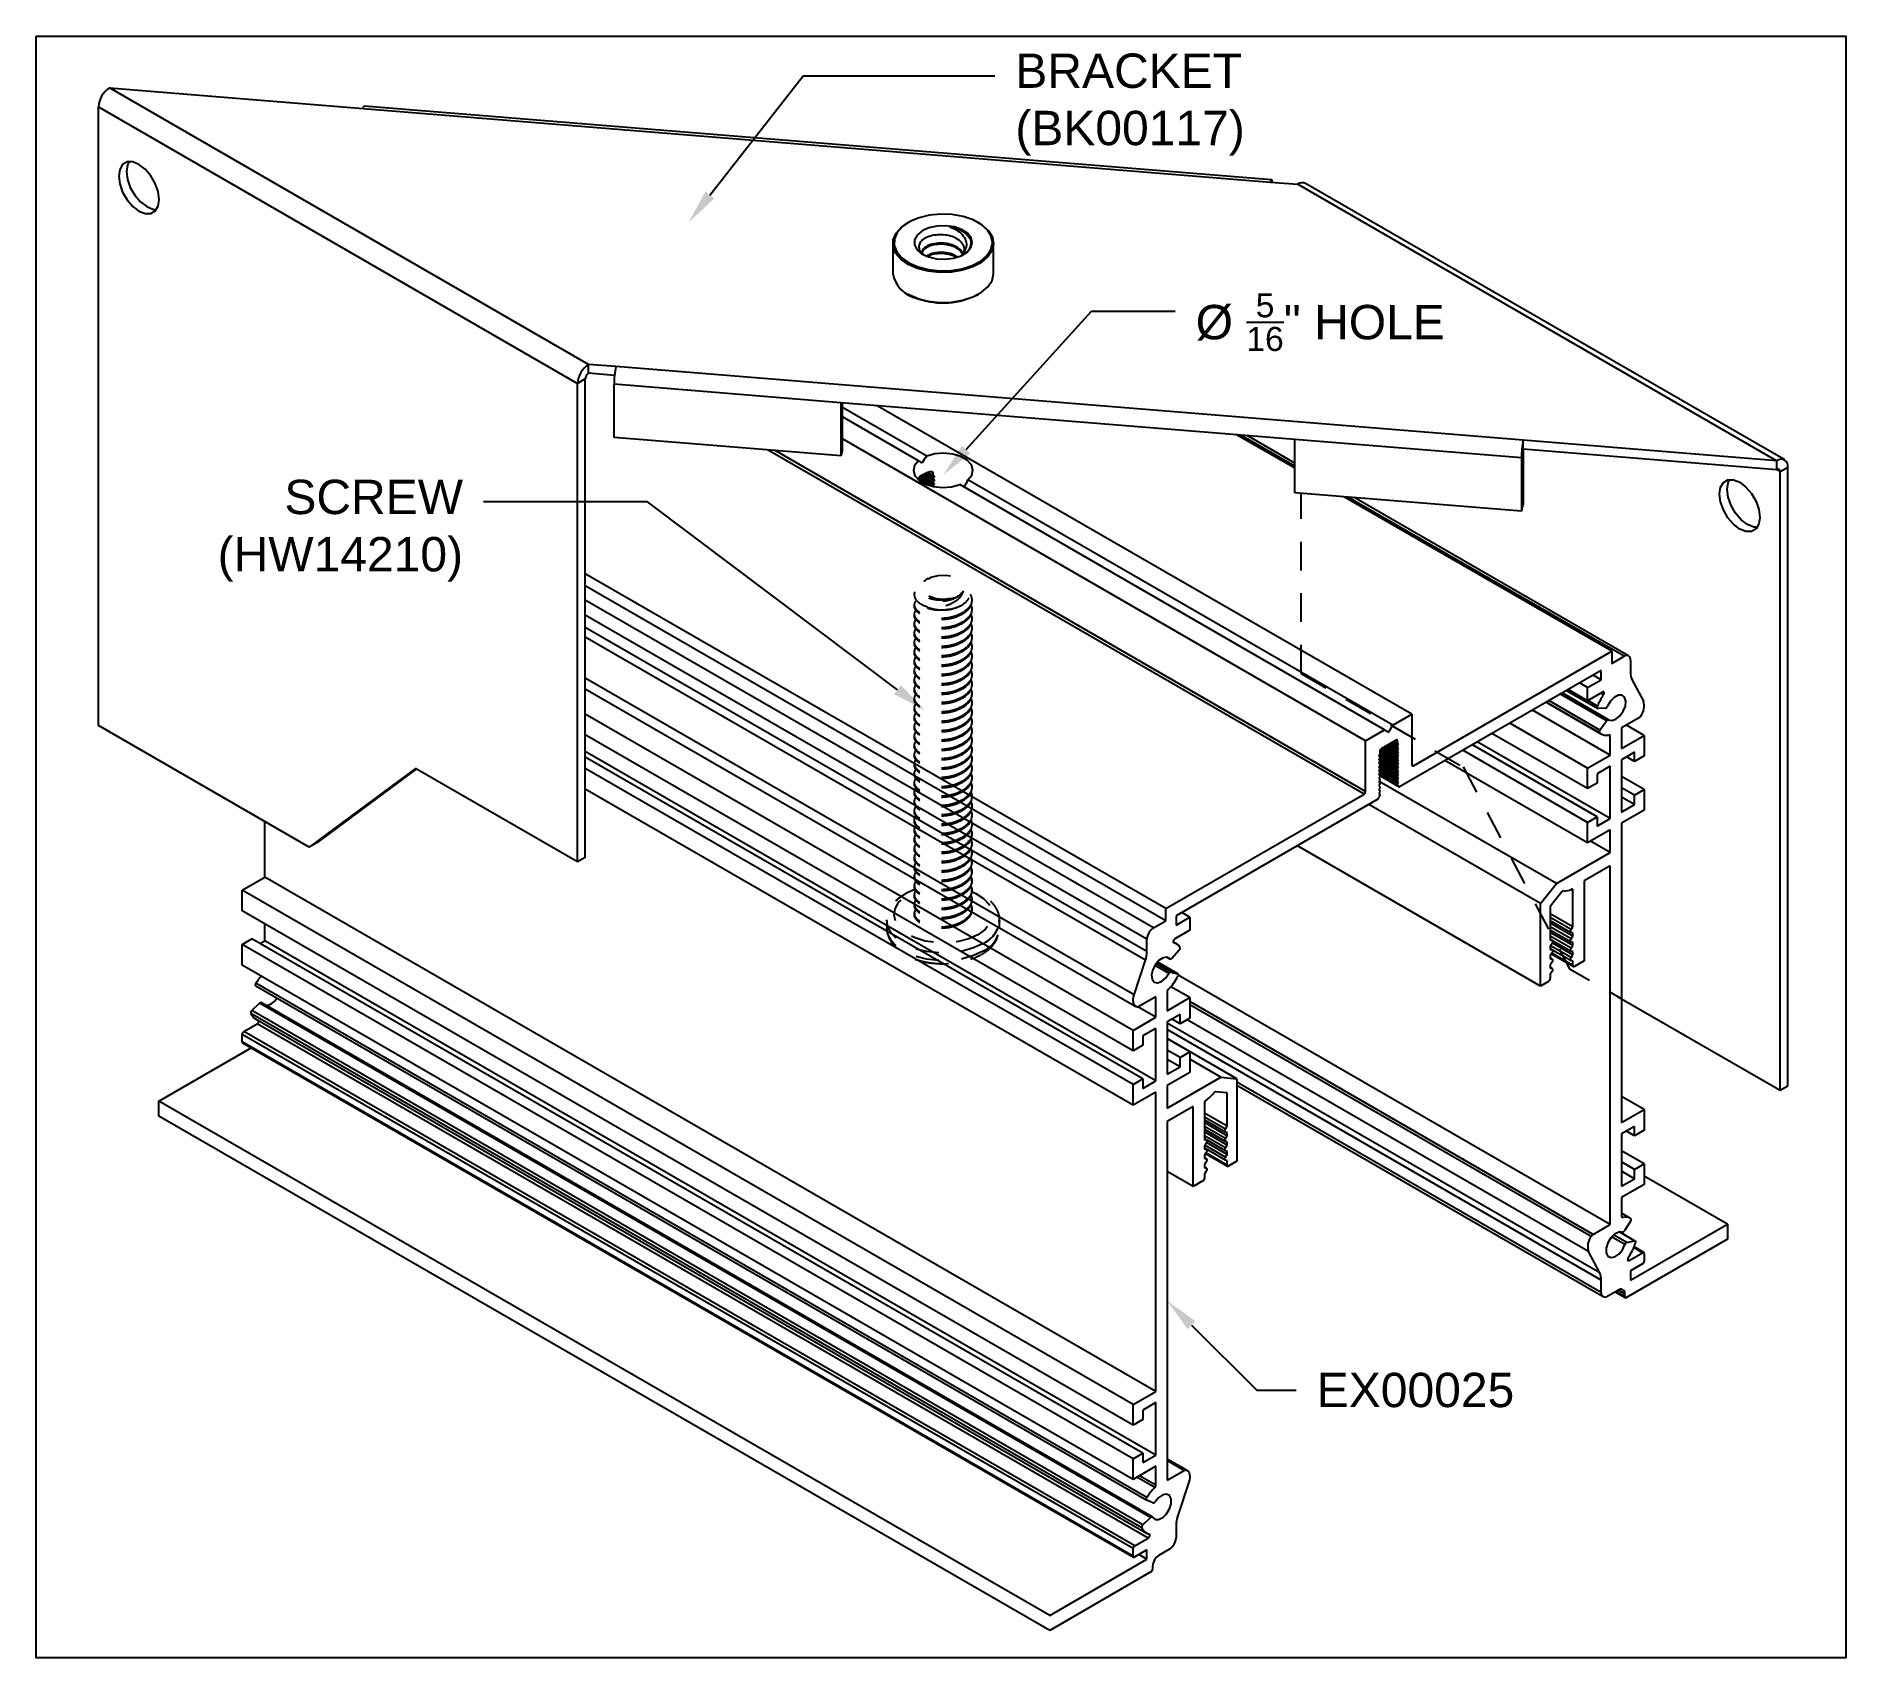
# Model space of a CAD drawing. Extents: x 0 to 7.9, y -7.08 to 0.
import ezdxf
from ezdxf import colors
from ezdxf.entities.mleader import LeaderData, LeaderLine
from ezdxf.math import Vec2, Vec3

# ---------------------------------------------------------------- set-up
doc = ezdxf.new("R2010")
doc.units = 0
doc.header["$LTSCALE"] = 0.5
doc.header["$MEASUREMENT"] = 0
doc.linetypes.add('HIDDEN', pattern=[0.375, 0.25, -0.125])
doc.linetypes.add('HIDDEN2', pattern=[0.1875, 0.125, -0.0625])
for name, color, linetype in [('Brackets', 181, 'CONTINUOUS'), ('FAB DWG', 221, 'CONTINUOUS'), ('Hardware', 242, 'CONTINUOUS'), ('Housing', 150, 'CONTINUOUS')]:
    doc.layers.add(name, color=color, linetype=linetype)
doc.layers.add('Text-Unprinted', color=131, linetype='CONTINUOUS', plot=False)
doc.styles.get("Standard").update_dxf_attribs({"font": 'arial.ttf'})

msp = doc.modelspace()

# ---------------------------------------------------------------- linework, layer by layer
at = {"layer": 'Brackets', "linetype": 'Continuous', "lineweight": 25, "transparency": 16777216}
for p, q in [((2.4112, -1.4325), (0.3198, -0.2255)), ((0.3198, -0.2255), (1.4267, -0.3153)), ((0.2717, -0.3088), (2.3631, -1.5158)), ((0.2717, -3.0094), (0.2717, -0.3088)), ((1.4267, -0.3153), (5.3878, -0.6366)), ((5.3923, -0.6265), (1.4313, -0.3052)), ((5.3878, -0.6366), (5.5066, -0.6462)), ((5.5066, -0.6462), (7.5981, -1.8533)), ((7.6321, -1.8499), (5.5406, -0.6428)), ((3.8068, -0.8129), (3.8033, -0.8149)), ((4.1146, -0.8149), (4.111, -0.8129)), ((3.7389, -0.9046), (3.7389, -1.0353)), ((4.1789, -1.0353), (4.1789, -0.9046)), ((3.8033, -1.125), (3.8068, -1.1271)), ((4.111, -1.1271), (4.1146, -1.125)), ((2.3969, -1.4963), (2.3631, -1.5158)), ((2.3969, -3.5845), (2.3969, -1.4963)), ((2.53, -1.4422), (2.4112, -1.4325)), ((2.4112, -1.4716), (2.4112, -1.4325)), ((2.5243, -1.4808), (2.4112, -1.4716)), ((6.4911, -1.7635), (2.53, -1.4422)), ((2.3631, -3.604), (2.3631, -1.5158)), ((3.5125, -1.6), (2.5222, -1.5196)), ((2.5222, -1.7517), (2.5222, -1.5196)), ((5.4931, -1.7606), (3.5125, -1.6)), ((3.5125, -1.6), (3.5125, -1.8321)), ((3.5192, -1.8047), (3.5192, -1.6005)), ((3.5125, -1.8321), (2.5222, -1.7517)), ((3.5192, -1.8047), (3.5125, -1.8321)), ((6.4833, -1.8409), (5.4931, -1.7606)), ((5.4931, -1.9927), (5.4931, -1.7606)), ((6.49, -1.8136), (6.4833, -1.8409)), ((6.49, -1.8136), (6.49, -2.0457)), ((7.5981, -1.8533), (6.4911, -1.7635)), ((6.4911, -1.8025), (6.4911, -1.7635)), ((7.5981, -1.8923), (6.4911, -1.8025)), ((6.4833, -1.8409), (6.4833, -2.073)), ((7.5981, -1.8923), (7.5981, -1.8533)), ((7.6124, -1.9006), (7.5981, -1.8923)), ((7.6124, -1.9006), (7.6462, -1.881)), ((7.6462, -4.5817), (7.6462, -1.881)), ((7.6124, -4.6012), (7.6124, -1.9006)), ((6.4833, -2.073), (5.4931, -1.9927)), ((6.4833, -2.073), (6.49, -2.0457)), ((1.1909, -3.5399), (0.2717, -3.0094)), ((1.656, -3.1959), (1.1909, -3.5399)), ((1.6602, -3.1983), (1.2247, -3.5204)), ((2.3631, -3.604), (1.656, -3.1959)), ((1.2247, -3.5204), (1.1909, -3.5399)), ((2.3969, -3.5845), (2.3631, -3.604)), ((7.6124, -4.6012), (7.6462, -4.5817))]:
    msp.add_line(p, q, dxfattribs=at)
at = {"layer": 'Brackets', "linetype": 'HIDDEN', "lineweight": 25, "transparency": 16777216}
for p, q in [((5.5209, -2.7817), (5.5209, -1.995)), ((5.5209, -2.7817), (6.228, -3.1898)), ((6.228, -3.1898), (6.6931, -4.0707))]:
    msp.add_line(p, q, dxfattribs=at)
at = {"layer": 'Brackets', "linetype": 'Continuous', "lineweight": 25, "transparency": 16777216, "flags": 128}
for points in [[(1.4267, -0.3153), (1.4283, -0.3099), (1.4297, -0.3065), (1.4311, -0.3052), (1.4313, -0.3052)], [(0.3601, -0.6105), (0.3644, -0.6445), (0.3769, -0.6802), (0.3965, -0.7141), (0.4211, -0.7428), (0.4485, -0.7636), (0.4758, -0.7744), (0.5004, -0.7741), (0.52, -0.7628), (0.5325, -0.7416), (0.5368, -0.7125), (0.5325, -0.6785), (0.52, -0.6428), (0.5004, -0.6089), (0.4758, -0.5802), (0.4485, -0.5594), (0.4211, -0.5487), (0.3965, -0.5489), (0.3769, -0.5602), (0.3644, -0.5814), (0.3601, -0.6105)], [(0.4052, -0.5475), (0.3982, -0.5619), (0.3939, -0.591)], [(0.3939, -0.591), (0.3982, -0.625), (0.4107, -0.6607), (0.4303, -0.6946), (0.4549, -0.7233), (0.4823, -0.7441), (0.5096, -0.7548), (0.5255, -0.756)], [(5.3952, -0.6372), (5.395, -0.6352), (5.3943, -0.6303), (5.3933, -0.6274), (5.3921, -0.6265), (5.3908, -0.6278), (5.3893, -0.6312), (5.3878, -0.6366)], [(3.8493, -1.0073), (3.8949, -1.019), (3.9439, -1.0243), (3.9938, -1.023), (4.0418, -1.0151), (4.0853, -1.0009), (4.122, -0.9814), (4.1499, -0.9575), (4.1675, -0.9306), (4.1739, -0.902), (4.1687, -0.8733), (4.1522, -0.8462), (4.1252, -0.8219), (4.0893, -0.8019), (4.0464, -0.7872), (3.9987, -0.7786), (3.9489, -0.7766), (3.8997, -0.7813), (3.8536, -0.7924), (3.8132, -0.8093), (3.7807, -0.8312), (3.7578, -0.8568), (3.7457, -0.8847), (3.7451, -0.9135), (3.756, -0.9416), (3.7779, -0.9675), (3.8096, -0.9898), (3.8493, -1.0073)], [(3.8467, -1.0138), (3.8061, -0.996), (3.7737, -0.9732), (3.7513, -0.9467), (3.7401, -0.9179), (3.7407, -0.8884), (3.7531, -0.8598), (3.7765, -0.8336), (3.8033, -0.8149)], [(3.8941, -0.9636), (3.9292, -0.9718), (3.9669, -0.9737), (4.0039, -0.9691), (4.0369, -0.9584), (4.063, -0.9425), (4.0798, -0.923), (4.0859, -0.9014), (4.0807, -0.8798), (4.0647, -0.86), (4.0392, -0.8438), (4.0067, -0.8326), (3.9699, -0.8275), (3.9321, -0.8289), (3.8967, -0.8367), (3.8668, -0.8501), (3.8451, -0.868), (3.8336, -0.8888), (3.8331, -0.9106), (3.8439, -0.9316), (3.8648, -0.9498), (3.8941, -0.9636)], [(4.1146, -0.8149), (4.1291, -0.8242), (4.1567, -0.849), (4.1736, -0.8768), (4.1789, -0.9061), (4.1724, -0.9354), (4.1543, -0.9629), (4.1258, -0.9874), (4.0882, -1.0074), (4.0437, -1.0218), (3.9946, -1.0299), (3.9436, -1.0313), (3.8934, -1.0258), (3.8467, -1.0138)], [(3.8467, -1.1445), (3.8934, -1.1565), (3.9436, -1.162), (3.9946, -1.1606), (4.0437, -1.1525), (4.0882, -1.138), (4.1258, -1.118), (4.1543, -1.0936), (4.1724, -1.066), (4.1789, -1.0368), (4.1789, -1.0353)], [(3.8493, -1.1461), (3.8096, -1.1286), (3.8068, -1.1271)], [(7.524, -2.1003), (7.5196, -2.1293), (7.5071, -2.1505), (7.4875, -2.1618), (7.4629, -2.1621), (7.4356, -2.1513), (7.4083, -2.1306), (7.3836, -2.1018), (7.3641, -2.068), (7.3515, -2.0323), (7.3472, -1.9982), (7.3515, -1.9692), (7.3641, -1.948), (7.3836, -1.9367), (7.4083, -1.9364), (7.4356, -1.9472), (7.4629, -1.9679), (7.4875, -1.9966), (7.5071, -2.0305), (7.5196, -2.0662), (7.524, -2.1003)], [(7.5126, -2.1437), (7.4967, -2.1426), (7.4694, -2.1318), (7.4421, -2.1111), (7.4174, -2.0823), (7.3979, -2.0485), (7.3853, -2.0128), (7.381, -1.9787), (7.3853, -1.9497), (7.3923, -1.9353)]]:
    msp.add_lwpolyline(points, dxfattribs=at)
at = {"layer": 'Brackets', "linetype": 'Continuous', "lineweight": 25, "transparency": 16777216}
for centre, radius, start, end in [((0.3761, -0.3135), 0.1045, 122.60229, 177.39771), ((5.5266, -0.674), 0.0342, 65.6927, 125.6091), ((3.9733, -0.9761), 0.1448, 51.13189, 84.39835), ((4.018, -0.9286), 0.0334, 324.96244, 38.69708), ((3.8711, -1.0126), 0.1342, 189.74094, 259.50592), ((3.958, -0.8323), 0.3321, 250.88658, 297.43194), ((2.4675, -1.5206), 0.1045, 122.60229, 177.39771), ((2.4279, -1.4977), 0.031, 122.60229, 177.39771), ((2.9122, -1.5196), 0.39, 168.54663, 180.00308), ((6.8733, -1.8409), 0.39, 168.54663, 180.00308), ((6.5459, -1.8136), 0.0559, 168.54663, 180.00308), ((7.6168, -1.8763), 0.0297, 350.77973, 129.18503), ((7.6036, -1.8991), 0.00882, 350.77973, 129.18503)]:
    msp.add_arc(centre, radius, start, end, dxfattribs=at)
for points, knots in [([(4.044, -0.9078), (4.0394, -0.9019), (4.0302, -0.89), (4.0054, -0.8764), (3.9754, -0.8679), (3.9424, -0.8658), (3.9101, -0.8697), (3.882, -0.8796), (3.8618, -0.8946), (3.8514, -0.9128), (3.8529, -0.9319), (3.8636, -0.9484), (3.8768, -0.9558), (3.8819, -0.9586)], [0, 0, 0, 0, 0.087858, 0.176434, 0.266725, 0.356976, 0.449768, 0.54503, 0.640272, 0.737212, 0.837446, 0.937673, 1, 1, 1, 1]), ([(3.9875, -0.8319), (3.9994, -0.8372), (4.0234, -0.8478), (4.0487, -0.8721), (4.0618, -0.8985), (4.0603, -0.9255), (4.05, -0.9407), (4.0453, -0.9478)], [0, 0, 0, 0, 0.212998, 0.425984, 0.639311, 0.832986, 1, 1, 1, 1]), ([(4.0776, -0.888), (4.0724, -0.8797), (4.0612, -0.8616), (4.0272, -0.8419), (3.9995, -0.835), (3.9875, -0.8319)], [0, 0, 0, 0, 0.327252, 0.707275, 1, 1, 1, 1]), ([(4.0415, -0.9554), (4.0479, -0.9517), (4.064, -0.9425), (4.0784, -0.9221), (4.0833, -0.8972), (4.0761, -0.877), (4.067, -0.8665), (4.0642, -0.8633)], [0, 0, 0, 0, 0.156841, 0.395623, 0.644302, 0.894119, 1, 1, 1, 1]), ([(4.0436, -0.9454), (4.0406, -0.9405), (4.033, -0.9282), (4.0071, -0.9133), (3.9725, -0.9035), (3.9354, -0.9023), (3.9019, -0.9087), (3.8779, -0.9222), (3.866, -0.9361), (3.8676, -0.9444), (3.8681, -0.9466)], [0, 0, 0, 0, 0.095101, 0.238536, 0.381972, 0.520897, 0.665601, 0.806566, 0.947531, 1, 1, 1, 1]), ([(4.0434, -0.9504), (4.0401, -0.9451), (4.0324, -0.9328), (4.0063, -0.9182), (3.9725, -0.9086), (3.9354, -0.9074), (3.9019, -0.9138), (3.8779, -0.9273), (3.866, -0.9412), (3.8676, -0.9495), (3.8681, -0.9517)], [0, 0, 0, 0, 0.103294, 0.237826, 0.381396, 0.52045, 0.665289, 0.806385, 0.947482, 1, 1, 1, 1]), ([(4.0193, -0.9634), (4.0151, -0.9605), (4.0023, -0.9518), (3.972, -0.9445), (3.9357, -0.9432), (3.9044, -0.9486), (3.8915, -0.9567), (3.8863, -0.96)], [0, 0, 0, 0, 0.1171735, 0.3574633, 0.5901959, 0.8326098, 1, 1, 1, 1]), ([(4.0366, -0.9584), (4.0373, -0.9579), (4.0415, -0.9549), (4.0435, -0.9511), (4.0453, -0.9478)], [0, 0, 0, 0, 0.153271, 1, 1, 1, 1]), ([(4.0138, -0.965), (4.0113, -0.9634), (4, -0.9561), (3.9719, -0.9496), (3.9359, -0.9484), (3.9077, -0.9527), (3.897, -0.9591), (3.8941, -0.9609)], [0, 0, 0, 0, 0.077399, 0.352619, 0.619183, 0.896837, 1, 1, 1, 1])]:
    msp.add_open_spline(points, degree=3, knots=knots, dxfattribs=at)
at = {"layer": 'Hardware', "linetype": 'HIDDEN2', "lineweight": 25, "transparency": 16777216}
for p, q in [((3.8935, -2.3677), (3.8837, -2.3733)), ((3.8339, -3.5001), (3.8339, -3.5052)), ((3.8339, -3.541), (3.8339, -3.5461)), ((4.0839, -3.4848), (4.0839, -3.4797)), ((4.0839, -3.5257), (4.0839, -3.5206)), ((3.8339, -3.5818), (3.8339, -3.5869)), ((3.8339, -3.6226), (3.8339, -3.6277)), ((4.0839, -3.5665), (4.0839, -3.5614)), ((4.0839, -3.6073), (4.0839, -3.6022)), ((3.8339, -3.6635), (3.8339, -3.6686)), ((3.8339, -3.7043), (3.8339, -3.7094)), ((4.0839, -3.6482), (4.0839, -3.6431)), ((4.0839, -3.689), (4.0839, -3.6839)), ((3.8339, -3.7451), (3.8339, -3.7502)), ((3.8339, -3.786), (3.8339, -3.7911)), ((4.0839, -3.7298), (4.0839, -3.7247)), ((4.0839, -3.7707), (4.0839, -3.7656)), ((3.7129, -3.8602), (3.713, -3.8573)), ((3.7129, -3.8602), (3.7129, -3.8934)), ((3.8339, -3.8268), (3.8339, -3.8322)), ((4.0839, -3.8115), (4.0839, -3.8064)), ((4.2049, -3.8934), (4.2049, -3.8602)), ((4.2049, -3.8602), (4.2049, -3.8638))]:
    msp.add_line(p, q, dxfattribs=at)
at = {"layer": 'Hardware', "linetype": 'HIDDEN2', "lineweight": 25, "transparency": 16777216, "flags": 128}
for points in [[(3.9939, -2.4548), (3.9609, -2.4588), (3.9277, -2.4557), (3.8986, -2.4459), (3.8775, -2.4308), (3.8672, -2.4123), (3.869, -2.3929), (3.8827, -2.3751), (3.9065, -2.3614), (3.9372, -2.3535), (3.9708, -2.3524), (4.0029, -2.3584), (4.0291, -2.3706), (4.046, -2.3874), (4.0514, -2.4065), (4.0446, -2.4256)], [(4.1106, -3.9221), (4.0715, -3.9399), (4.0264, -3.952), (3.9776, -3.9578), (3.9278, -3.957), (3.8797, -3.9496), (3.8359, -3.9359), (3.7987, -3.9168), (3.7701, -3.8933), (3.7517, -3.8666), (3.7445, -3.8381), (3.7489, -3.8095), (3.7645, -3.7822), (3.7907, -3.7577), (3.8259, -3.7374), (3.8383, -3.7322)], [(4.0837, -3.734), (4.1015, -3.742), (4.1346, -3.7635), (4.1583, -3.7888), (4.1712, -3.8166), (4.1726, -3.8453), (4.1625, -3.8735), (4.1415, -3.8995), (4.1106, -3.9221)], [(4.1329, -3.9606), (4.0914, -3.9799), (4.0438, -3.9935), (3.9921, -4.0009), (3.939, -4.0018), (3.8867, -3.996), (3.8379, -3.9838), (3.7947, -3.9659), (3.7591, -3.9431), (3.733, -3.9163), (3.7173, -3.887), (3.7129, -3.8602)], [(4.1329, -3.9938), (4.0914, -4.0131), (4.0438, -4.0267), (3.9921, -4.0341), (3.939, -4.0349), (3.8867, -4.0292), (3.8379, -4.017), (3.7947, -3.9991), (3.7591, -3.9763), (3.733, -3.9495), (3.7173, -3.9202), (3.7129, -3.8934)]]:
    msp.add_lwpolyline(points, dxfattribs=at)
at = {"layer": 'Hardware', "linetype": 'HIDDEN2', "lineweight": 25, "transparency": 16777216}
for centre, radius, start, end in [((3.979, -2.3706), 0.0856, 279.97343, 320.00894), ((3.959, -2.2993), 0.2049, 251.20087, 278.29778), ((4.0829, -3.8483), 0.123, 294.0009, 352.74251), ((4.0838, -3.8825), 0.1216, 293.80057, 354.86589), ((3.9583, -3.6869), 0.3624, 257.89376, 297.1888), ((3.9589, -3.6593), 0.3896, 258.65957, 281.34043)]:
    msp.add_arc(centre, radius, start, end, dxfattribs=at)
for points, knots in [([(3.9886, -2.502), (3.9786, -2.5035), (3.9527, -2.5075), (3.9099, -2.5042), (3.8678, -2.4909), (3.842, -2.4697), (3.8308, -2.452), (3.834, -2.4437), (3.834, -2.4436)], [0, 0, 0, 0, 0.135385, 0.347497, 0.566449, 0.785401, 0.997513, 1, 1, 1, 1]), ([(3.893, -2.4932), (3.8852, -2.4905), (3.8641, -2.4831), (3.8404, -2.4643), (3.8311, -2.4386), (3.8377, -2.4159), (3.8536, -2.4051), (3.8594, -2.4013)], [0, 0, 0, 0, 0.140791, 0.382619, 0.616891, 0.860841, 1, 1, 1, 1]), ([(3.9939, -2.4548), (3.984, -2.4574), (3.9641, -2.4625), (3.932, -2.4623), (3.9021, -2.4565), (3.8772, -2.4454), (3.8607, -2.4298), (3.8546, -2.4116), (3.8596, -2.3933), (3.872, -2.3805), (3.8816, -2.3746), (3.8837, -2.3733)], [0, 0, 0, 0, 0.115054, 0.230107, 0.345313, 0.466869, 0.588425, 0.709839, 0.837126, 0.965186, 1, 1, 1, 1]), ([(4.0446, -2.4256), (4.0387, -2.4327), (4.0269, -2.4467), (3.9951, -2.461), (3.9591, -2.468), (3.9224, -2.4661), (3.8926, -2.4568), (3.876, -2.4469), (3.8732, -2.4408), (3.8732, -2.4407)], [0, 0, 0, 0, 0.1648981, 0.326342, 0.4920676, 0.6511746, 0.8154481, 0.9797215, 0.9824149, 0.9824149, 0.9824149, 0.9824149]), ([(4.0446, -2.4256), (4.0418, -2.4329), (4.0361, -2.4475), (4.015, -2.4663), (3.9865, -2.4825), (3.9508, -2.493), (3.9182, -2.4952), (3.8998, -2.4938), (3.893, -2.4932)], [0, 0, 0, 0, 0.159515, 0.318624, 0.500986, 0.693931, 0.886786, 1, 1, 1, 1]), ([(3.9886, -2.502), (4.0017, -2.4985), (4.0279, -2.4915), (4.0577, -2.4723), (4.0754, -2.4491), (4.0793, -2.4237), (4.0689, -2.4), (4.0539, -2.3836), (4.0411, -2.3779), (4.0392, -2.377)], [0, 0, 0, 0, 0.166236, 0.332506, 0.496087, 0.655303, 0.814544, 0.971547, 1, 1, 1, 1]), ([(4.0769, -2.4354), (4.0803, -2.443), (4.0874, -2.4608), (4.0778, -2.4903), (4.0574, -2.5069), (4.0473, -2.5151)], [0.0341338, 0.0341338, 0.0341338, 0.0341338, 0.30183, 0.6554518, 1, 1, 1, 1]), ([(4.0473, -2.5202), (4.0345, -2.5269), (4.0086, -2.5404), (3.9588, -2.5484), (3.91, -2.5451), (3.8678, -2.5317), (3.842, -2.5105), (3.8308, -2.4928), (3.834, -2.4846), (3.834, -2.4845)], [0, 0, 0, 0, 0.165455, 0.335267, 0.498343, 0.666678, 0.835013, 0.998088, 1, 1, 1, 1]), ([(4.0473, -2.561), (4.0345, -2.5677), (4.0086, -2.5813), (3.9588, -2.5892), (3.91, -2.586), (3.8678, -2.5726), (3.842, -2.5514), (3.8308, -2.5336), (3.834, -2.5254), (3.834, -2.5253)], [0, 0, 0, 0, 0.165455, 0.335267, 0.498343, 0.666678, 0.835013, 0.998088, 1, 1, 1, 1]), ([(4.0473, -2.5151), (4.0345, -2.5218), (4.0086, -2.5353), (3.9588, -2.5433), (3.9099, -2.54), (3.8681, -2.5266), (3.8409, -2.5053), (3.8307, -2.4824), (3.8369, -2.4692), (3.8395, -2.464)], [0, 0, 0, 0, 0.1480932, 0.3000864, 0.44605, 0.5967208, 0.7473916, 0.8933552, 0.986562, 0.986562, 0.986562, 0.986562]), ([(4.0473, -2.5559), (4.0345, -2.5626), (4.0086, -2.5762), (3.9588, -2.5841), (3.9099, -2.5809), (3.8681, -2.5675), (3.8409, -2.5462), (3.8307, -2.5233), (3.8369, -2.51), (3.8395, -2.5049)], [0, 0, 0, 0, 0.1480932, 0.3000864, 0.44605, 0.5967208, 0.7473916, 0.8933552, 0.9865627, 0.9865627, 0.9865627, 0.9865627]), ([(4.0838, -2.464), (4.0821, -2.4745), (4.0788, -2.4955), (4.0578, -2.512), (4.0473, -2.5202)], [0, 0, 0, 0, 0.503668, 1, 1, 1, 1]), ([(4.0797, -2.483), (4.0819, -2.4884), (4.0866, -2.504), (4.0778, -2.5312), (4.0574, -2.5478), (4.0473, -2.5559)], [0.1129016, 0.1129016, 0.1129016, 0.1129016, 0.30183, 0.6554518, 1, 1, 1, 1]), ([(4.0838, -2.5049), (4.0821, -2.5154), (4.0788, -2.5363), (4.0578, -2.5528), (4.0473, -2.561)], [0, 0, 0, 0, 0.503668, 1, 1, 1, 1]), ([(4.0797, -2.5238), (4.0819, -2.5292), (4.0866, -2.5449), (4.0778, -2.572), (4.0574, -2.5886), (4.0473, -2.5968)], [0.1129016, 0.1129016, 0.1129016, 0.1129016, 0.30183, 0.6554518, 1, 1, 1, 1]), ([(4.0473, -2.6019), (4.0345, -2.6086), (4.0086, -2.6221), (3.9588, -2.63), (3.91, -2.6268), (3.8678, -2.6134), (3.842, -2.5922), (3.8308, -2.5745), (3.834, -2.5662), (3.834, -2.5661)], [0, 0, 0, 0, 0.165455, 0.335267, 0.498343, 0.666678, 0.835013, 0.998088, 1, 1, 1, 1]), ([(4.0473, -2.5968), (4.0345, -2.6035), (4.0086, -2.617), (3.9588, -2.6249), (3.9099, -2.6217), (3.8681, -2.6083), (3.8409, -2.587), (3.8307, -2.5641), (3.8369, -2.5508), (3.8395, -2.5457)], [0, 0, 0, 0, 0.1480932, 0.3000864, 0.44605, 0.5967208, 0.7473916, 0.8933552, 0.9865627, 0.9865627, 0.9865627, 0.9865627]), ([(4.0473, -2.6376), (4.0345, -2.6443), (4.0086, -2.6578), (3.9588, -2.6658), (3.9099, -2.6625), (3.8681, -2.6491), (3.8409, -2.6278), (3.8307, -2.6049), (3.8369, -2.5917), (3.8395, -2.5865)], [0, 0, 0, 0, 0.1480932, 0.3000864, 0.44605, 0.5967208, 0.7473916, 0.8933552, 0.9865627, 0.9865627, 0.9865627, 0.9865627]), ([(4.0838, -2.5457), (4.0821, -2.5562), (4.0788, -2.5771), (4.0578, -2.5937), (4.0473, -2.6019)], [0, 0, 0, 0, 0.503668, 1, 1, 1, 1]), ([(4.0797, -2.5646), (4.0819, -2.57), (4.0866, -2.5857), (4.0778, -2.6128), (4.0574, -2.6294), (4.0473, -2.6376)], [0.1129016, 0.1129016, 0.1129016, 0.1129016, 0.30183, 0.6554518, 1, 1, 1, 1]), ([(4.0838, -2.5865), (4.0821, -2.597), (4.0788, -2.6179), (4.0578, -2.6345), (4.0473, -2.6427)], [0, 0, 0, 0, 0.503668, 1, 1, 1, 1]), ([(4.0797, -2.6054), (4.0819, -2.6109), (4.0866, -2.6265), (4.0778, -2.6537), (4.0574, -2.6702), (4.0473, -2.6784)], [0.1129016, 0.1129016, 0.1129016, 0.1129016, 0.30183, 0.6554518, 1, 1, 1, 1]), ([(4.0473, -2.6427), (4.0345, -2.6494), (4.0086, -2.6629), (3.9588, -2.6709), (3.91, -2.6676), (3.8678, -2.6542), (3.842, -2.633), (3.8308, -2.6153), (3.834, -2.6071), (3.834, -2.607)], [0, 0, 0, 0, 0.165455, 0.335267, 0.498343, 0.666678, 0.835013, 0.998088, 1, 1, 1, 1]), ([(4.0473, -2.6835), (4.0345, -2.6902), (4.0086, -2.7038), (3.9588, -2.7117), (3.91, -2.7085), (3.8678, -2.6951), (3.842, -2.6738), (3.8308, -2.6561), (3.834, -2.6479), (3.834, -2.6478)], [0, 0, 0, 0, 0.165455, 0.335267, 0.498343, 0.666678, 0.835013, 0.998088, 1, 1, 1, 1]), ([(4.0473, -2.6784), (4.0345, -2.6851), (4.0086, -2.6987), (3.9588, -2.7066), (3.9099, -2.7034), (3.8681, -2.69), (3.8409, -2.6687), (3.8307, -2.6458), (3.8369, -2.6325), (3.8395, -2.6274)], [0, 0, 0, 0, 0.1480932, 0.3000864, 0.44605, 0.5967208, 0.7473916, 0.8933552, 0.9865627, 0.9865627, 0.9865627, 0.9865627]), ([(4.0473, -2.7193), (4.0345, -2.7259), (4.0086, -2.7395), (3.9588, -2.7474), (3.9099, -2.7442), (3.8681, -2.7308), (3.8409, -2.7095), (3.8307, -2.6866), (3.8369, -2.6733), (3.8395, -2.6682)], [0, 0, 0, 0, 0.1480932, 0.3000864, 0.44605, 0.5967208, 0.7473916, 0.8933552, 0.9865627, 0.9865627, 0.9865627, 0.9865627]), ([(4.0838, -2.6273), (4.0821, -2.6379), (4.0788, -2.6588), (4.0578, -2.6753), (4.0473, -2.6835)], [0, 0, 0, 0, 0.503668, 1, 1, 1, 1]), ([(4.0797, -2.6463), (4.0819, -2.6517), (4.0866, -2.6674), (4.0778, -2.6945), (4.0574, -2.7111), (4.0473, -2.7193)], [0.1129016, 0.1129016, 0.1129016, 0.1129016, 0.30183, 0.6554518, 1, 1, 1, 1]), ([(4.0838, -2.6682), (4.0821, -2.6787), (4.0788, -2.6996), (4.0578, -2.7162), (4.0473, -2.7244)], [0, 0, 0, 0, 0.503668, 1, 1, 1, 1]), ([(4.0473, -2.7244), (4.0345, -2.7311), (4.0086, -2.7446), (3.9588, -2.7525), (3.91, -2.7493), (3.8678, -2.7359), (3.842, -2.7147), (3.8308, -2.6969), (3.834, -2.6887), (3.834, -2.6886)], [0, 0, 0, 0, 0.165455, 0.335267, 0.498343, 0.666678, 0.835013, 0.998088, 1, 1, 1, 1]), ([(4.0473, -2.7652), (4.0345, -2.7719), (4.0086, -2.7854), (3.9588, -2.7933), (3.91, -2.7901), (3.8678, -2.7767), (3.842, -2.7555), (3.8308, -2.7378), (3.834, -2.7295), (3.834, -2.7295)], [0, 0, 0, 0, 0.165455, 0.335267, 0.498343, 0.666678, 0.835013, 0.998088, 1, 1, 1, 1]), ([(4.0473, -2.7601), (4.0345, -2.7668), (4.0086, -2.7803), (3.9588, -2.7882), (3.9099, -2.785), (3.8681, -2.7716), (3.8409, -2.7503), (3.8307, -2.7274), (3.8369, -2.7142), (3.8395, -2.709)], [0, 0, 0, 0, 0.1480932, 0.3000864, 0.44605, 0.5967208, 0.7473916, 0.8933552, 0.9865627, 0.9865627, 0.9865627, 0.9865627]), ([(4.0473, -2.8009), (4.0345, -2.8076), (4.0086, -2.8212), (3.9588, -2.8291), (3.9099, -2.8259), (3.8681, -2.8125), (3.8409, -2.7912), (3.8303, -2.7675), (3.8376, -2.7535), (3.8407, -2.7476)], [0, 0, 0, 0, 0.148093, 0.300086, 0.44605, 0.596721, 0.747392, 0.893355, 1, 1, 1, 1]), ([(4.0797, -2.6871), (4.0819, -2.6925), (4.0866, -2.7082), (4.0778, -2.7353), (4.0574, -2.7519), (4.0473, -2.7601)], [0.1129016, 0.1129016, 0.1129016, 0.1129016, 0.30183, 0.6554518, 1, 1, 1, 1]), ([(4.0838, -2.709), (4.0821, -2.7195), (4.0788, -2.7404), (4.0578, -2.757), (4.0473, -2.7652)], [0, 0, 0, 0, 0.503668, 1, 1, 1, 1]), ([(4.0797, -2.7279), (4.0819, -2.7334), (4.0866, -2.749), (4.0778, -2.7762), (4.0574, -2.7927), (4.0473, -2.8009)], [0.1129016, 0.1129016, 0.1129016, 0.1129016, 0.30183, 0.6554518, 1, 1, 1, 1]), ([(4.0838, -2.7498), (4.0821, -2.7604), (4.0788, -2.7813), (4.0578, -2.7978), (4.0473, -2.806)], [0, 0, 0, 0, 0.503668, 1, 1, 1, 1]), ([(4.0473, -2.806), (4.0345, -2.8127), (4.0086, -2.8263), (3.9588, -2.8342), (3.91, -2.831), (3.8678, -2.8176), (3.842, -2.7963), (3.8308, -2.7786), (3.834, -2.7704), (3.834, -2.7703)], [0, 0, 0, 0, 0.165455, 0.335267, 0.498343, 0.666678, 0.835013, 0.998088, 1, 1, 1, 1]), ([(4.0473, -2.8469), (4.0345, -2.8536), (4.0086, -2.8671), (3.9588, -2.875), (3.91, -2.8718), (3.8678, -2.8584), (3.842, -2.8372), (3.8308, -2.8194), (3.834, -2.8112), (3.834, -2.8111)], [0, 0, 0, 0, 0.165455, 0.335267, 0.498343, 0.666678, 0.835013, 0.998088, 1, 1, 1, 1]), ([(4.0473, -2.8418), (4.0345, -2.8484), (4.0086, -2.862), (3.9588, -2.8699), (3.9099, -2.8667), (3.8681, -2.8533), (3.8409, -2.832), (3.8307, -2.8091), (3.8369, -2.7958), (3.8395, -2.7907)], [0, 0, 0, 0, 0.1480932, 0.3000864, 0.44605, 0.5967208, 0.7473916, 0.8933552, 0.9865627, 0.9865627, 0.9865627, 0.9865627]), ([(4.0473, -2.8826), (4.0345, -2.8893), (4.0086, -2.9028), (3.9588, -2.9107), (3.9099, -2.9075), (3.8681, -2.8941), (3.8409, -2.8728), (3.8307, -2.8499), (3.8369, -2.8367), (3.8395, -2.8315)], [0, 0, 0, 0, 0.1480932, 0.3000864, 0.44605, 0.5967208, 0.7473916, 0.8933552, 0.9865627, 0.9865627, 0.9865627, 0.9865627]), ([(4.0797, -2.7688), (4.0819, -2.7742), (4.0866, -2.7899), (4.0778, -2.817), (4.0574, -2.8336), (4.0473, -2.8418)], [0.1129016, 0.1129016, 0.1129016, 0.1129016, 0.30183, 0.6554518, 1, 1, 1, 1]), ([(4.0838, -2.7907), (4.0821, -2.8012), (4.0788, -2.8221), (4.0578, -2.8387), (4.0473, -2.8469)], [0, 0, 0, 0, 0.503668, 1, 1, 1, 1]), ([(4.0797, -2.8096), (4.0819, -2.815), (4.0866, -2.8307), (4.0778, -2.8578), (4.0574, -2.8744), (4.0473, -2.8826)], [0.1129016, 0.1129016, 0.1129016, 0.1129016, 0.30183, 0.6554518, 1, 1, 1, 1]), ([(4.0838, -2.8315), (4.0821, -2.842), (4.0788, -2.8629), (4.0578, -2.8795), (4.0473, -2.8877)], [0, 0, 0, 0, 0.503668, 1, 1, 1, 1]), ([(4.0473, -2.8877), (4.0345, -2.8944), (4.0086, -2.9079), (3.9588, -2.9158), (3.91, -2.9126), (3.8678, -2.8992), (3.842, -2.878), (3.8308, -2.8603), (3.834, -2.852), (3.834, -2.8519)], [0, 0, 0, 0, 0.165455, 0.335267, 0.498343, 0.666678, 0.835013, 0.998088, 1, 1, 1, 1]), ([(4.0473, -2.9285), (4.0345, -2.9352), (4.0086, -2.9488), (3.9588, -2.9567), (3.91, -2.9535), (3.8678, -2.9401), (3.842, -2.9188), (3.8308, -2.9011), (3.834, -2.8929), (3.834, -2.8928)], [0, 0, 0, 0, 0.165455, 0.335267, 0.498343, 0.666678, 0.835013, 0.998088, 1, 1, 1, 1]), ([(4.0473, -2.9234), (4.0345, -2.9301), (4.0086, -2.9437), (3.9588, -2.9516), (3.9099, -2.9483), (3.8681, -2.935), (3.8409, -2.9137), (3.8307, -2.8908), (3.8369, -2.8775), (3.8395, -2.8723)], [0, 0, 0, 0, 0.1480932, 0.3000864, 0.44605, 0.5967208, 0.7473916, 0.8933552, 0.9865627, 0.9865627, 0.9865627, 0.9865627]), ([(4.0473, -2.9643), (4.0345, -2.9709), (4.0086, -2.9845), (3.9588, -2.9924), (3.9099, -2.9892), (3.8681, -2.9758), (3.8409, -2.9545), (3.8307, -2.9316), (3.8369, -2.9183), (3.8395, -2.9132)], [0, 0, 0, 0, 0.1480932, 0.3000864, 0.44605, 0.5967208, 0.7473916, 0.8933552, 0.9865627, 0.9865627, 0.9865627, 0.9865627]), ([(4.0797, -2.8504), (4.0819, -2.8559), (4.0866, -2.8715), (4.0778, -2.8987), (4.0574, -2.9152), (4.0473, -2.9234)], [0.1129016, 0.1129016, 0.1129016, 0.1129016, 0.30183, 0.6554518, 1, 1, 1, 1]), ([(4.0838, -2.8723), (4.0821, -2.8829), (4.0788, -2.9038), (4.0578, -2.9203), (4.0473, -2.9285)], [0, 0, 0, 0, 0.503668, 1, 1, 1, 1]), ([(4.0797, -2.8913), (4.0819, -2.8967), (4.0866, -2.9124), (4.0778, -2.9395), (4.0574, -2.9561), (4.0473, -2.9643)], [0.1129016, 0.1129016, 0.1129016, 0.1129016, 0.30183, 0.6554518, 1, 1, 1, 1]), ([(4.0838, -2.9132), (4.0821, -2.9237), (4.0788, -2.9446), (4.0578, -2.9611), (4.0473, -2.9694)], [0, 0, 0, 0, 0.503668, 1, 1, 1, 1]), ([(4.0473, -2.9694), (4.0345, -2.976), (4.0086, -2.9896), (3.9588, -2.9975), (3.91, -2.9943), (3.8678, -2.9809), (3.842, -2.9597), (3.8308, -2.9419), (3.834, -2.9337), (3.834, -2.9336)], [0, 0, 0, 0, 0.165455, 0.335267, 0.498343, 0.666678, 0.835013, 0.998088, 1, 1, 1, 1]), ([(4.0473, -3.0102), (4.0345, -3.0169), (4.0086, -3.0304), (3.9588, -3.0383), (3.91, -3.0351), (3.8678, -3.0217), (3.842, -3.0005), (3.8308, -2.9828), (3.834, -2.9745), (3.834, -2.9744)], [0, 0, 0, 0, 0.165455, 0.335267, 0.498343, 0.666678, 0.835013, 0.998088, 1, 1, 1, 1]), ([(4.0473, -3.0051), (4.0345, -3.0118), (4.0086, -3.0253), (3.9588, -3.0332), (3.9099, -3.03), (3.8681, -3.0166), (3.8409, -2.9953), (3.8307, -2.9724), (3.8369, -2.9592), (3.8395, -2.954)], [0, 0, 0, 0, 0.1480932, 0.3000864, 0.44605, 0.5967208, 0.7473916, 0.8933552, 0.9865627, 0.9865627, 0.9865627, 0.9865627]), ([(4.0473, -3.0459), (4.0345, -3.0526), (4.0086, -3.0662), (3.9588, -3.0741), (3.9099, -3.0708), (3.8681, -3.0575), (3.8409, -3.0362), (3.8307, -3.0133), (3.8369, -3), (3.8395, -2.9948)], [0, 0, 0, 0, 0.1480932, 0.3000864, 0.44605, 0.5967208, 0.7473916, 0.8933552, 0.9865627, 0.9865627, 0.9865627, 0.9865627]), ([(4.0797, -2.9321), (4.0819, -2.9375), (4.0866, -2.9532), (4.0778, -2.9803), (4.0574, -2.9969), (4.0473, -3.0051)], [0.1129016, 0.1129016, 0.1129016, 0.1129016, 0.30183, 0.6554518, 1, 1, 1, 1]), ([(4.0838, -2.954), (4.0821, -2.9645), (4.0788, -2.9854), (4.0578, -3.002), (4.0473, -3.0102)], [0, 0, 0, 0, 0.503668, 1, 1, 1, 1]), ([(4.0797, -2.9729), (4.0819, -2.9784), (4.0866, -2.994), (4.0778, -3.0212), (4.0574, -3.0377), (4.0473, -3.0459)], [0.1129016, 0.1129016, 0.1129016, 0.1129016, 0.30183, 0.6554518, 1, 1, 1, 1]), ([(4.0838, -2.9948), (4.0821, -3.0054), (4.0788, -3.0263), (4.0578, -3.0428), (4.0473, -3.051)], [0, 0, 0, 0, 0.503668, 1, 1, 1, 1]), ([(4.0473, -3.051), (4.0345, -3.0577), (4.0086, -3.0713), (3.9588, -3.0792), (3.91, -3.076), (3.8678, -3.0625), (3.842, -3.0413), (3.8308, -3.0236), (3.834, -3.0154), (3.834, -3.0153)], [0, 0, 0, 0, 0.165455, 0.335267, 0.498343, 0.666678, 0.835013, 0.998088, 1, 1, 1, 1]), ([(4.0473, -3.0919), (4.0345, -3.0985), (4.0086, -3.1121), (3.9588, -3.12), (3.91, -3.1168), (3.8678, -3.1034), (3.842, -3.0822), (3.8308, -3.0644), (3.834, -3.0562), (3.834, -3.0561)], [0, 0, 0, 0, 0.165455, 0.335267, 0.498343, 0.666678, 0.835013, 0.998088, 1, 1, 1, 1]), ([(4.0473, -3.0868), (4.0345, -3.0934), (4.0086, -3.107), (3.9588, -3.1149), (3.9099, -3.1117), (3.8681, -3.0983), (3.8409, -3.077), (3.8307, -3.0541), (3.8369, -3.0408), (3.8395, -3.0357)], [0, 0, 0, 0, 0.1480932, 0.3000864, 0.44605, 0.5967208, 0.7473916, 0.8933552, 0.9865627, 0.9865627, 0.9865627, 0.9865627]), ([(4.0473, -3.1276), (4.0345, -3.1343), (4.0086, -3.1478), (3.9588, -3.1557), (3.9099, -3.1525), (3.8681, -3.1391), (3.8409, -3.1178), (3.8307, -3.0949), (3.8369, -3.0817), (3.8395, -3.0765)], [0, 0, 0, 0, 0.1480932, 0.3000864, 0.44605, 0.5967208, 0.7473916, 0.8933552, 0.9865627, 0.9865627, 0.9865627, 0.9865627]), ([(4.0797, -3.0138), (4.0819, -3.0192), (4.0866, -3.0349), (4.0778, -3.062), (4.0574, -3.0786), (4.0473, -3.0868)], [0.1129016, 0.1129016, 0.1129016, 0.1129016, 0.30183, 0.6554518, 1, 1, 1, 1]), ([(4.0838, -3.0357), (4.0821, -3.0462), (4.0788, -3.0671), (4.0578, -3.0836), (4.0473, -3.0919)], [0, 0, 0, 0, 0.503668, 1, 1, 1, 1]), ([(4.0797, -3.0546), (4.0819, -3.06), (4.0866, -3.0757), (4.0778, -3.1028), (4.0574, -3.1194), (4.0473, -3.1276)], [0.1129016, 0.1129016, 0.1129016, 0.1129016, 0.30183, 0.6554518, 1, 1, 1, 1]), ([(4.0838, -3.0765), (4.0821, -3.087), (4.0788, -3.1079), (4.0578, -3.1245), (4.0473, -3.1327)], [0, 0, 0, 0, 0.503668, 1, 1, 1, 1]), ([(4.0473, -3.1327), (4.0345, -3.1394), (4.0086, -3.1529), (3.9588, -3.1608), (3.91, -3.1576), (3.8678, -3.1442), (3.842, -3.123), (3.8308, -3.1053), (3.834, -3.097), (3.834, -3.0969)], [0, 0, 0, 0, 0.165455, 0.335267, 0.498343, 0.666678, 0.835013, 0.998088, 1, 1, 1, 1]), ([(4.0473, -3.1735), (4.0345, -3.1802), (4.0086, -3.1938), (3.9588, -3.2017), (3.91, -3.1985), (3.8678, -3.185), (3.842, -3.1638), (3.8308, -3.1461), (3.834, -3.1379), (3.834, -3.1378)], [0, 0, 0, 0, 0.165455, 0.335267, 0.498343, 0.666678, 0.835013, 0.998088, 1, 1, 1, 1]), ([(4.0473, -3.1684), (4.0345, -3.1751), (4.0086, -3.1886), (3.9588, -3.1966), (3.9099, -3.1933), (3.8681, -3.18), (3.8409, -3.1587), (3.8307, -3.1358), (3.8369, -3.1225), (3.8395, -3.1173)], [0, 0, 0, 0, 0.1480932, 0.3000864, 0.44605, 0.5967208, 0.7473916, 0.8933552, 0.9865627, 0.9865627, 0.9865627, 0.9865627]), ([(4.0473, -3.2092), (4.0345, -3.2159), (4.0086, -3.2295), (3.9588, -3.2374), (3.9099, -3.2342), (3.8681, -3.2208), (3.8409, -3.1995), (3.8307, -3.1766), (3.8369, -3.1633), (3.8395, -3.1582)], [0, 0, 0, 0, 0.1480932, 0.3000864, 0.44605, 0.5967208, 0.7473916, 0.8933552, 0.9865627, 0.9865627, 0.9865627, 0.9865627]), ([(4.0797, -3.0954), (4.0819, -3.1009), (4.0866, -3.1165), (4.0778, -3.1437), (4.0574, -3.1602), (4.0473, -3.1684)], [0.1129016, 0.1129016, 0.1129016, 0.1129016, 0.30183, 0.6554518, 1, 1, 1, 1]), ([(4.0838, -3.1173), (4.0821, -3.1279), (4.0788, -3.1488), (4.0578, -3.1653), (4.0473, -3.1735)], [0, 0, 0, 0, 0.503668, 1, 1, 1, 1]), ([(4.0797, -3.1363), (4.0819, -3.1417), (4.0866, -3.1574), (4.0778, -3.1845), (4.0574, -3.2011), (4.0473, -3.2092)], [0.1129016, 0.1129016, 0.1129016, 0.1129016, 0.30183, 0.6554518, 1, 1, 1, 1]), ([(4.0838, -3.1582), (4.0821, -3.1687), (4.0788, -3.1896), (4.0578, -3.2061), (4.0473, -3.2144)], [0, 0, 0, 0, 0.503668, 1, 1, 1, 1]), ([(4.0473, -3.2144), (4.0345, -3.221), (4.0086, -3.2346), (3.9588, -3.2425), (3.91, -3.2393), (3.8678, -3.2259), (3.842, -3.2047), (3.8308, -3.1869), (3.834, -3.1787), (3.834, -3.1786)], [0, 0, 0, 0, 0.165455, 0.335267, 0.498343, 0.666678, 0.835013, 0.998088, 1, 1, 1, 1]), ([(4.0473, -3.2552), (4.0345, -3.2619), (4.0086, -3.2754), (3.9588, -3.2833), (3.91, -3.2801), (3.8678, -3.2667), (3.842, -3.2455), (3.8308, -3.2278), (3.834, -3.2195), (3.834, -3.2194)], [0, 0, 0, 0, 0.165455, 0.335267, 0.498343, 0.666678, 0.835013, 0.998088, 1, 1, 1, 1]), ([(4.0473, -3.2501), (4.0345, -3.2568), (4.0086, -3.2703), (3.9588, -3.2782), (3.9099, -3.275), (3.8681, -3.2616), (3.8409, -3.2403), (3.8307, -3.2174), (3.8369, -3.2042), (3.8395, -3.199)], [0, 0, 0, 0, 0.1480932, 0.3000864, 0.44605, 0.5967208, 0.7473916, 0.8933552, 0.9865627, 0.9865627, 0.9865627, 0.9865627]), ([(4.0797, -3.1771), (4.0819, -3.1825), (4.0866, -3.1982), (4.0778, -3.2253), (4.0574, -3.2419), (4.0473, -3.2501)], [0.1129016, 0.1129016, 0.1129016, 0.1129016, 0.30183, 0.6554518, 1, 1, 1, 1]), ([(4.0838, -3.199), (4.0821, -3.2095), (4.0788, -3.2304), (4.0578, -3.247), (4.0473, -3.2552)], [0, 0, 0, 0, 0.503668, 1, 1, 1, 1]), ([(4.0797, -3.2179), (4.0819, -3.2233), (4.0866, -3.239), (4.0778, -3.2662), (4.0574, -3.2827), (4.0473, -3.2909)], [0.1129016, 0.1129016, 0.1129016, 0.1129016, 0.30183, 0.6554518, 1, 1, 1, 1]), ([(4.0473, -3.296), (4.0345, -3.3027), (4.0086, -3.3162), (3.9588, -3.3242), (3.91, -3.3209), (3.8678, -3.3075), (3.842, -3.2863), (3.8308, -3.2686), (3.834, -3.2604), (3.834, -3.2603)], [0, 0, 0, 0, 0.165455, 0.335267, 0.498343, 0.666678, 0.835013, 0.998088, 1, 1, 1, 1]), ([(4.0473, -3.3368), (4.0345, -3.3435), (4.0086, -3.3571), (3.9588, -3.365), (3.91, -3.3618), (3.8678, -3.3484), (3.842, -3.3272), (3.8308, -3.3094), (3.834, -3.3012), (3.834, -3.3011)], [0, 0, 0, 0, 0.165455, 0.335267, 0.498343, 0.666678, 0.835013, 0.998088, 1, 1, 1, 1]), ([(4.0473, -3.2909), (4.0345, -3.2976), (4.0086, -3.3111), (3.9588, -3.3191), (3.9099, -3.3158), (3.8681, -3.3025), (3.8409, -3.2812), (3.8307, -3.2583), (3.8369, -3.245), (3.8395, -3.2398)], [0, 0, 0, 0, 0.1480932, 0.3000864, 0.44605, 0.5967208, 0.7473916, 0.8933552, 0.9865627, 0.9865627, 0.9865627, 0.9865627]), ([(4.0473, -3.3317), (4.0345, -3.3384), (4.0086, -3.352), (3.9588, -3.3599), (3.9099, -3.3567), (3.8681, -3.3433), (3.8409, -3.322), (3.8307, -3.2991), (3.8369, -3.2858), (3.8395, -3.2807)], [0, 0, 0, 0, 0.1480932, 0.3000864, 0.44605, 0.5967208, 0.7473916, 0.8933552, 0.9865627, 0.9865627, 0.9865627, 0.9865627]), ([(4.0838, -3.2398), (4.0821, -3.2504), (4.0788, -3.2713), (4.0578, -3.2878), (4.0473, -3.296)], [0, 0, 0, 0, 0.503668, 1, 1, 1, 1]), ([(4.0797, -3.2588), (4.0819, -3.2642), (4.0866, -3.2799), (4.0778, -3.307), (4.0574, -3.3236), (4.0473, -3.3317)], [0.1129016, 0.1129016, 0.1129016, 0.1129016, 0.30183, 0.6554518, 1, 1, 1, 1]), ([(4.0838, -3.2807), (4.0821, -3.2912), (4.0788, -3.3121), (4.0578, -3.3286), (4.0473, -3.3368)], [0, 0, 0, 0, 0.503668, 1, 1, 1, 1]), ([(4.0797, -3.2996), (4.0819, -3.305), (4.0866, -3.3207), (4.0778, -3.3478), (4.0574, -3.3644), (4.0473, -3.3726)], [0.1129016, 0.1129016, 0.1129016, 0.1129016, 0.30183, 0.6554518, 1, 1, 1, 1]), ([(4.0473, -3.3777), (4.0345, -3.3844), (4.0086, -3.3979), (3.9588, -3.4058), (3.91, -3.4026), (3.8678, -3.3892), (3.842, -3.368), (3.8308, -3.3503), (3.834, -3.342), (3.834, -3.3419)], [0, 0, 0, 0, 0.165455, 0.335267, 0.498343, 0.666678, 0.835013, 0.998088, 1, 1, 1, 1]), ([(4.0473, -3.4185), (4.0345, -3.4252), (4.0086, -3.4387), (3.9588, -3.4467), (3.91, -3.4434), (3.8678, -3.43), (3.842, -3.4088), (3.8308, -3.3911), (3.834, -3.3829), (3.834, -3.3828)], [0, 0, 0, 0, 0.165455, 0.335267, 0.498343, 0.666678, 0.835013, 0.998088, 1, 1, 1, 1]), ([(4.0473, -3.3726), (4.0345, -3.3793), (4.0086, -3.3928), (3.9588, -3.4007), (3.9099, -3.3975), (3.8681, -3.3841), (3.8409, -3.3628), (3.8307, -3.3399), (3.8369, -3.3267), (3.8395, -3.3215)], [0, 0, 0, 0, 0.1480932, 0.3000864, 0.44605, 0.5967208, 0.7473916, 0.8933552, 0.9865627, 0.9865627, 0.9865627, 0.9865627]), ([(4.0473, -3.4134), (4.0345, -3.4201), (4.0086, -3.4336), (3.9588, -3.4416), (3.9099, -3.4383), (3.8681, -3.4249), (3.8409, -3.4037), (3.8307, -3.3808), (3.8369, -3.3675), (3.8395, -3.3623)], [0, 0, 0, 0, 0.1480932, 0.3000864, 0.44605, 0.5967208, 0.7473916, 0.8933552, 0.9865627, 0.9865627, 0.9865627, 0.9865627]), ([(4.0838, -3.3215), (4.0821, -3.332), (4.0788, -3.3529), (4.0578, -3.3695), (4.0473, -3.3777)], [0, 0, 0, 0, 0.503668, 1, 1, 1, 1]), ([(4.0797, -3.3404), (4.0819, -3.3458), (4.0866, -3.3615), (4.0778, -3.3886), (4.0574, -3.4052), (4.0473, -3.4134)], [0.1129016, 0.1129016, 0.1129016, 0.1129016, 0.30183, 0.6554518, 1, 1, 1, 1]), ([(4.0838, -3.3623), (4.0821, -3.3729), (4.0788, -3.3938), (4.0578, -3.4103), (4.0473, -3.4185)], [0, 0, 0, 0, 0.503668, 1, 1, 1, 1]), ([(4.0797, -3.3813), (4.0819, -3.3867), (4.0866, -3.4024), (4.0778, -3.4295), (4.0574, -3.4461), (4.0473, -3.4542)], [0.1129016, 0.1129016, 0.1129016, 0.1129016, 0.30183, 0.6554518, 1, 1, 1, 1]), ([(4.0473, -3.4593), (4.0345, -3.466), (4.0086, -3.4796), (3.9588, -3.4875), (3.91, -3.4843), (3.8678, -3.4709), (3.842, -3.4497), (3.8308, -3.4319), (3.834, -3.4237), (3.834, -3.4236)], [0, 0, 0, 0, 0.165455, 0.335267, 0.498343, 0.666678, 0.835013, 0.998088, 1, 1, 1, 1]), ([(4.0473, -3.5002), (4.0345, -3.5069), (4.0086, -3.5204), (3.9588, -3.5283), (3.91, -3.5251), (3.8678, -3.5117), (3.842, -3.4905), (3.8308, -3.4728), (3.834, -3.4645), (3.834, -3.4644)], [0, 0, 0, 0, 0.165455, 0.335267, 0.498343, 0.666678, 0.835013, 0.998088, 1, 1, 1, 1]), ([(4.0473, -3.4542), (4.0345, -3.4609), (4.0086, -3.4745), (3.9588, -3.4824), (3.9099, -3.4792), (3.8681, -3.4658), (3.8409, -3.4445), (3.8307, -3.4216), (3.8369, -3.4083), (3.8395, -3.4032)], [0, 0, 0, 0, 0.1480932, 0.3000864, 0.44605, 0.5967208, 0.7473916, 0.8933552, 0.9865627, 0.9865627, 0.9865627, 0.9865627]), ([(4.0473, -3.4951), (4.0345, -3.5018), (4.0086, -3.5153), (3.9588, -3.5232), (3.9099, -3.52), (3.8681, -3.5066), (3.8409, -3.4853), (3.8307, -3.4624), (3.8369, -3.4492), (3.8395, -3.444)], [0, 0, 0, 0, 0.1480932, 0.3000864, 0.44605, 0.5967208, 0.7473916, 0.8933552, 0.9865627, 0.9865627, 0.9865627, 0.9865627]), ([(4.0838, -3.4032), (4.0821, -3.4137), (4.0788, -3.4346), (4.0578, -3.4511), (4.0473, -3.4593)], [0, 0, 0, 0, 0.503668, 1, 1, 1, 1]), ([(4.0797, -3.4221), (4.0819, -3.4275), (4.0866, -3.4432), (4.0778, -3.4703), (4.0574, -3.4869), (4.0473, -3.4951)], [0.1129016, 0.1129016, 0.1129016, 0.1129016, 0.30183, 0.6554518, 1, 1, 1, 1]), ([(4.0838, -3.444), (4.0821, -3.4545), (4.0788, -3.4754), (4.0578, -3.492), (4.0473, -3.5002)], [0, 0, 0, 0, 0.503668, 1, 1, 1, 1]), ([(4.0797, -3.4629), (4.0819, -3.4683), (4.0866, -3.484), (4.0778, -3.5111), (4.0574, -3.5277), (4.0473, -3.5359)], [0.1129016, 0.1129016, 0.1129016, 0.1129016, 0.30183, 0.6554518, 1, 1, 1, 1]), ([(4.0473, -3.541), (4.0345, -3.5477), (4.0086, -3.5612), (3.9588, -3.5692), (3.91, -3.5659), (3.8678, -3.5525), (3.842, -3.5313), (3.8308, -3.5136), (3.834, -3.5054), (3.834, -3.5053)], [0, 0, 0, 0, 0.165455, 0.335267, 0.498343, 0.666678, 0.835013, 0.998088, 1, 1, 1, 1]), ([(4.0473, -3.5818), (4.0345, -3.5885), (4.0086, -3.6021), (3.9588, -3.61), (3.91, -3.6068), (3.8678, -3.5934), (3.842, -3.5722), (3.8308, -3.5544), (3.834, -3.5462), (3.834, -3.5461)], [0, 0, 0, 0, 0.165455, 0.335267, 0.498343, 0.666678, 0.835013, 0.998088, 1, 1, 1, 1]), ([(4.0473, -3.5359), (4.0345, -3.5426), (4.0086, -3.5561), (3.9588, -3.5641), (3.9099, -3.5608), (3.8681, -3.5474), (3.8409, -3.5262), (3.8307, -3.5033), (3.8369, -3.49), (3.8395, -3.4848)], [0, 0, 0, 0, 0.1480932, 0.3000864, 0.44605, 0.5967208, 0.7473916, 0.8933552, 0.9865627, 0.9865627, 0.9865627, 0.9865627]), ([(4.0473, -3.5767), (4.0345, -3.5834), (4.0086, -3.597), (3.9588, -3.6049), (3.9099, -3.6017), (3.8681, -3.5883), (3.8409, -3.567), (3.8307, -3.5441), (3.8369, -3.5308), (3.8395, -3.5257)], [0, 0, 0, 0, 0.1480932, 0.3000864, 0.44605, 0.5967208, 0.7473916, 0.8933552, 0.9865627, 0.9865627, 0.9865627, 0.9865627]), ([(4.0838, -3.4848), (4.0821, -3.4953), (4.0788, -3.5163), (4.0578, -3.5328), (4.0473, -3.541)], [0, 0, 0, 0, 0.503668, 1, 1, 1, 1]), ([(4.0793, -3.505), (4.0814, -3.51), (4.0871, -3.5252), (4.0777, -3.552), (4.0573, -3.5686), (4.0473, -3.5767)], [0.0321991, 0.0321991, 0.0321991, 0.0321991, 0.2269697, 0.6185081, 1, 1, 1, 1]), ([(4.0838, -3.5257), (4.0821, -3.5362), (4.0788, -3.5571), (4.0578, -3.5736), (4.0473, -3.5818)], [0, 0, 0, 0, 0.503668, 1, 1, 1, 1]), ([(4.0793, -3.5458), (4.0814, -3.5508), (4.0871, -3.566), (4.0777, -3.5928), (4.0573, -3.6094), (4.0473, -3.6176)], [0.0321991, 0.0321991, 0.0321991, 0.0321991, 0.2269697, 0.6185081, 1, 1, 1, 1]), ([(4.0473, -3.6227), (4.0345, -3.6294), (4.0086, -3.6429), (3.9588, -3.6508), (3.91, -3.6476), (3.8678, -3.6342), (3.842, -3.613), (3.8308, -3.5953), (3.834, -3.587), (3.834, -3.5869)], [0, 0, 0, 0, 0.165455, 0.335267, 0.498343, 0.666678, 0.835013, 0.998088, 1, 1, 1, 1]), ([(4.0473, -3.6635), (4.0345, -3.6702), (4.0086, -3.6837), (3.9588, -3.6917), (3.91, -3.6884), (3.8678, -3.675), (3.842, -3.6538), (3.8308, -3.6361), (3.834, -3.6279), (3.834, -3.6278)], [0, 0, 0, 0, 0.165455, 0.335267, 0.498343, 0.666678, 0.835013, 0.998088, 1, 1, 1, 1]), ([(4.0473, -3.6176), (4.0345, -3.6243), (4.0086, -3.6378), (3.9588, -3.6457), (3.9099, -3.6425), (3.8681, -3.6291), (3.8409, -3.6078), (3.8307, -3.5849), (3.8369, -3.5716), (3.8395, -3.5665)], [0, 0, 0, 0, 0.1480932, 0.3000864, 0.44605, 0.5967208, 0.7473916, 0.8933552, 0.9865627, 0.9865627, 0.9865627, 0.9865627]), ([(4.0473, -3.6584), (4.0345, -3.6651), (4.0086, -3.6786), (3.9588, -3.6866), (3.9099, -3.6833), (3.8681, -3.6699), (3.8409, -3.6486), (3.8307, -3.6257), (3.8369, -3.6125), (3.8395, -3.6073)], [0, 0, 0, 0, 0.1480932, 0.3000864, 0.44605, 0.5967208, 0.7473916, 0.8933552, 0.9865627, 0.9865627, 0.9865627, 0.9865627]), ([(4.0838, -3.5665), (4.0821, -3.577), (4.0788, -3.5979), (4.0578, -3.6145), (4.0473, -3.6227)], [0, 0, 0, 0, 0.503668, 1, 1, 1, 1]), ([(4.0793, -3.5866), (4.0814, -3.5916), (4.0871, -3.6069), (4.0777, -3.6337), (4.0573, -3.6502), (4.0473, -3.6584)], [0.0321991, 0.0321991, 0.0321991, 0.0321991, 0.2269697, 0.6185081, 1, 1, 1, 1]), ([(4.0838, -3.6073), (4.0821, -3.6178), (4.0788, -3.6388), (4.0578, -3.6553), (4.0473, -3.6635)], [0, 0, 0, 0, 0.503668, 1, 1, 1, 1]), ([(4.0793, -3.6274), (4.0814, -3.6325), (4.0871, -3.6477), (4.0777, -3.6745), (4.0573, -3.6911), (4.0473, -3.6992)], [0.0321991, 0.0321991, 0.0321991, 0.0321991, 0.2269697, 0.6185081, 1, 1, 1, 1]), ([(4.0473, -3.7043), (4.0345, -3.711), (4.0086, -3.7246), (3.9588, -3.7325), (3.91, -3.7293), (3.8678, -3.7159), (3.842, -3.6946), (3.8308, -3.6769), (3.834, -3.6687), (3.834, -3.6686)], [0, 0, 0, 0, 0.165455, 0.3352672, 0.4983429, 0.6666777, 0.8350125, 0.9980883, 1, 1, 1, 1]), ([(4.0473, -3.7452), (4.0345, -3.7519), (4.0086, -3.7654), (3.9588, -3.7733), (3.91, -3.7701), (3.8678, -3.7567), (3.842, -3.7355), (3.8308, -3.7178), (3.834, -3.7095), (3.834, -3.7094)], [0, 0, 0, 0, 0.165455, 0.335267, 0.498343, 0.666678, 0.835013, 0.998088, 1, 1, 1, 1]), ([(4.0473, -3.6992), (4.0345, -3.7059), (4.0086, -3.7195), (3.9588, -3.7274), (3.9099, -3.7242), (3.8681, -3.7108), (3.8409, -3.6895), (3.8307, -3.6666), (3.8369, -3.6533), (3.8395, -3.6482)], [0, 0, 0, 0, 0.1480932, 0.3000864, 0.44605, 0.5967208, 0.7473916, 0.8933552, 0.9865627, 0.9865627, 0.9865627, 0.9865627]), ([(4.0473, -3.7401), (4.0345, -3.7468), (4.0086, -3.7603), (3.9588, -3.7682), (3.9099, -3.765), (3.8681, -3.7516), (3.8409, -3.7303), (3.8307, -3.7074), (3.8369, -3.6941), (3.8395, -3.689)], [0, 0, 0, 0, 0.1480932, 0.3000864, 0.44605, 0.5967208, 0.7473916, 0.8933552, 0.9865627, 0.9865627, 0.9865627, 0.9865627]), ([(4.0838, -3.6481), (4.0821, -3.6587), (4.0788, -3.6796), (4.0578, -3.6961), (4.0473, -3.7043)], [0, 0, 0, 0, 0.503668, 1, 1, 1, 1]), ([(4.0793, -3.6683), (4.0814, -3.6733), (4.0871, -3.6885), (4.0777, -3.7153), (4.0573, -3.7319), (4.0473, -3.7401)], [0.0321991, 0.0321991, 0.0321991, 0.0321991, 0.2269697, 0.6185081, 1, 1, 1, 1]), ([(4.0838, -3.689), (4.0821, -3.6995), (4.0788, -3.7204), (4.0578, -3.737), (4.0473, -3.7452)], [0, 0, 0, 0, 0.503668, 1, 1, 1, 1]), ([(4.0793, -3.7091), (4.0814, -3.7141), (4.0871, -3.7294), (4.0777, -3.7562), (4.0573, -3.7727), (4.0473, -3.7809)], [0.0321991, 0.0321991, 0.0321991, 0.0321991, 0.2269697, 0.6185081, 1, 1, 1, 1]), ([(3.8364, -3.7252), (3.8354, -3.7255), (3.8191, -3.7303), (3.7916, -3.7443), (3.7568, -3.7681), (3.7322, -3.7963), (3.7165, -3.8263), (3.7145, -3.8467), (3.7136, -3.8565)], [0.0257543, 0.0257543, 0.0257543, 0.0257543, 0.0400279, 0.2434811, 0.4490423, 0.6552188, 0.8334711, 1, 1, 1, 1]), ([(4.0473, -3.786), (4.0345, -3.7927), (4.0086, -3.8062), (3.9588, -3.8142), (3.91, -3.8109), (3.8678, -3.7975), (3.842, -3.7763), (3.8308, -3.7586), (3.834, -3.7503), (3.834, -3.7503)], [0, 0, 0, 0, 0.165455, 0.335267, 0.498343, 0.666678, 0.835013, 0.998088, 1, 1, 1, 1]), ([(4.0473, -3.8268), (4.0345, -3.8335), (4.0086, -3.8471), (3.9588, -3.855), (3.91, -3.8518), (3.8678, -3.8384), (3.842, -3.8171), (3.8308, -3.7994), (3.834, -3.7912), (3.834, -3.7911)], [0, 0, 0, 0, 0.165455, 0.335267, 0.498343, 0.666678, 0.835013, 0.998088, 1, 1, 1, 1]), ([(4.0473, -3.7809), (4.0345, -3.7876), (4.0086, -3.8011), (3.9588, -3.809), (3.9099, -3.8058), (3.8681, -3.7924), (3.8409, -3.7711), (3.8307, -3.7482), (3.8369, -3.735), (3.8395, -3.7298)], [0, 0, 0, 0, 0.1480932, 0.3000864, 0.44605, 0.5967208, 0.7473916, 0.8933552, 0.9865627, 0.9865627, 0.9865627, 0.9865627]), ([(4.0473, -3.8217), (4.0345, -3.8284), (4.0086, -3.842), (3.9588, -3.8499), (3.9099, -3.8467), (3.8681, -3.8333), (3.8409, -3.812), (3.8307, -3.7891), (3.8369, -3.7758), (3.8395, -3.7707)], [0, 0, 0, 0, 0.1480932, 0.3000864, 0.44605, 0.5967208, 0.7473916, 0.8933552, 0.9865627, 0.9865627, 0.9865627, 0.9865627]), ([(4.0838, -3.7298), (4.0821, -3.7403), (4.0788, -3.7612), (4.0578, -3.7778), (4.0473, -3.786)], [0, 0, 0, 0, 0.503668, 1, 1, 1, 1]), ([(4.0793, -3.7499), (4.0814, -3.755), (4.0871, -3.7702), (4.0777, -3.797), (4.0573, -3.8136), (4.0473, -3.8217)], [0.0321991, 0.0321991, 0.0321991, 0.0321991, 0.2269697, 0.6185081, 1, 1, 1, 1]), ([(4.0838, -3.7706), (4.0821, -3.7812), (4.0788, -3.8021), (4.0578, -3.8186), (4.0473, -3.8268)], [0, 0, 0, 0, 0.503668, 1, 1, 1, 1]), ([(4.0793, -3.7908), (4.0814, -3.7958), (4.0871, -3.811), (4.0777, -3.8378), (4.0573, -3.8544), (4.0473, -3.8626)], [0.0321991, 0.0321991, 0.0321991, 0.0321991, 0.2269697, 0.6185081, 1, 1, 1, 1]), ([(4.2036, -3.8647), (4.204, -3.8582), (4.2051, -3.8409), (4.1955, -3.8136), (4.1771, -3.7849), (4.1498, -3.7596), (4.1187, -3.7396), (4.0944, -3.7305), (4.0841, -3.7267)], [0, 0, 0, 0, 0.1102233, 0.2901282, 0.4708762, 0.6589485, 0.8547751, 0.9980451, 0.9980451, 0.9980451, 0.9980451]), ([(4.0473, -3.8677), (4.0345, -3.8744), (4.0086, -3.8879), (3.9588, -3.8958), (3.91, -3.8926), (3.8678, -3.8792), (3.8419, -3.858), (3.8309, -3.8403), (3.834, -3.832), (3.834, -3.8319)], [0, 0, 0, 0, 0.165455, 0.335267, 0.498342, 0.666677, 0.835011, 0.998087, 1, 1, 1, 1]), ([(4.0473, -3.8626), (4.0345, -3.8692), (4.0086, -3.8828), (3.9588, -3.8907), (3.9099, -3.8875), (3.8681, -3.8741), (3.8409, -3.8528), (3.8307, -3.8299), (3.8369, -3.8166), (3.8395, -3.8115)], [0, 0, 0, 0, 0.1480932, 0.3000864, 0.44605, 0.5967208, 0.7473916, 0.8933552, 0.9865627, 0.9865627, 0.9865627, 0.9865627]), ([(4.0838, -3.8115), (4.0821, -3.822), (4.0788, -3.8429), (4.0578, -3.8595), (4.0473, -3.8677)], [0, 0, 0, 0, 0.503668, 1, 1, 1, 1]), ([(3.7136, -3.8897), (3.7134, -3.8911), (3.7112, -3.9032), (3.7172, -3.9263), (3.7312, -3.9562), (3.7547, -3.9831), (3.7862, -4.0066), (3.8252, -4.0258), (3.87, -4.0395), (3.9106, -4.047), (3.9359, -4.0475), (3.9445, -4.0477)], [0, 0, 0, 0, 0.016527, 0.140462, 0.263066, 0.389074, 0.520796, 0.656476, 0.793123, 0.929389, 1, 1, 1, 1]), ([(4.1264, -4.0082), (4.1328, -4.0043), (4.1514, -3.9927), (4.1755, -3.9707), (4.1945, -3.9418), (4.2041, -3.9171), (4.2037, -3.9024), (4.2036, -3.8979)], [0, 0, 0, 0, 0.145675, 0.420941, 0.6649, 0.89934, 1, 1, 1, 1])]:
    msp.add_open_spline(points, degree=3, knots=knots, dxfattribs=at)
at = {"layer": 'Housing', "linetype": 'Continuous', "lineweight": 25, "transparency": 16777216}
for p, q in [((3.8868, -1.8326), (3.5192, -1.6205)), ((6.0041, -2.9593), (3.6711, -1.6128)), ((3.8508, -1.8534), (3.5192, -1.662)), ((5.7958, -3.3087), (3.1922, -1.8061)), ((5.8029, -3.2965), (3.2252, -1.8087)), ((5.8029, -3.0754), (3.5192, -1.7574)), ((5.4931, -1.8862), (5.2398, -1.7401)), ((5.4931, -1.8773), (5.2579, -1.7415)), ((5.4931, -1.8638), (5.2851, -1.7437)), ((3.9093, -1.9644), (3.8487, -1.9294)), ((3.9098, -1.9645), (3.8488, -1.9293)), ((3.9166, -1.9594), (3.8551, -1.9239)), ((3.8795, -1.9544), (3.856, -1.9409)), ((3.9212, -1.9548), (3.8608, -1.9199)), ((3.9166, -1.952), (3.8609, -1.9199)), ((3.9166, -1.9429), (3.8685, -1.9152)), ((3.9212, -1.9384), (3.8752, -1.9118)), ((3.9166, -1.9355), (3.8753, -1.9117)), ((3.9166, -1.9265), (3.8842, -1.9078)), ((3.9212, -1.9219), (3.8918, -1.9049)), ((3.9143, -1.9176), (3.892, -1.9048)), ((3.9143, -1.9052), (3.9062, -1.9006)), ((3.9143, -1.9052), (3.9143, -1.9176)), ((5.8855, -3.0277), (4.0311, -1.9575)), ((5.9215, -3.007), (4.0671, -1.9367)), ((6.8768, -2.6848), (5.7077, -2.0101)), ((6.9305, -2.7069), (5.7258, -2.0116)), ((6.9505, -2.7049), (5.753, -2.0138)), ((4.9301, -3.8083), (2.3969, -2.3463)), ((4.9301, -3.8614), (2.3969, -2.3994)), ((4.8764, -3.8924), (2.3969, -2.4614)), ((4.8481, -3.9414), (2.3969, -2.5267)), ((4.8481, -3.9955), (2.3969, -2.5808)), ((4.8415, -4.0339), (2.3969, -2.623)), ((6.0111, -3.1844), (6.8768, -2.6848)), ((6.8768, -2.6848), (6.8768, -2.7379)), ((6.8768, -2.7379), (6.9305, -2.7069)), ((6.9588, -2.7232), (6.9588, -2.7773)), ((4.792, -4.185), (2.3969, -2.8027)), ((6.8315, -2.7681), (5.9508, -3.2765)), ((6.7714, -2.8436), (6.7361, -2.8232)), ((6.7714, -2.8436), (6.8315, -2.809)), ((6.8315, -2.809), (6.7962, -2.7885)), ((6.8315, -2.809), (6.8315, -2.7681)), ((6.9654, -2.808), (7.0149, -2.9021)), ((2.3969, -2.8483), (4.8004, -4.2355)), ((6.5903, -2.9073), (6.8294, -3.0454)), ((6.8237, -3.0414), (6.5909, -2.907)), ((6.825, -3.0287), (6.6026, -2.9003)), ((6.8542, -2.9883), (6.6521, -2.8717)), ((6.8632, -2.984), (6.6604, -2.8669)), ((6.6798, -2.8557), (6.8156, -2.934)), ((6.7714, -2.9008), (6.6865, -2.8518)), ((6.7714, -2.9008), (6.7714, -2.8436)), ((6.8369, -2.863), (6.7714, -2.9008)), ((6.8144, -2.9248), (6.7721, -2.9004)), ((6.841, -2.8755), (6.8282, -2.8681)), ((4.788, -4.3395), (2.3969, -2.9595)), ((5.9215, -3.007), (6.0041, -2.9593)), ((6.0041, -2.9593), (6.0041, -3.1804)), ((6.7714, -3.1948), (6.4318, -2.9988)), ((6.8704, -3.1377), (6.5308, -2.9417)), ((6.8498, -2.9332), (6.8176, -2.9345)), ((6.825, -3.0287), (6.8542, -2.9883)), ((6.9944, -2.9763), (6.9199, -3.0193)), ((4.788, -4.4294), (2.3969, -3.0493)), ((5.8029, -3.0754), (5.8855, -3.0277)), ((5.8029, -3.2965), (5.8029, -3.0754)), ((5.9365, -3.0723), (5.8704, -3.1105)), ((5.8855, -3.0277), (5.9035, -3.0381)), ((5.9035, -3.0381), (5.9215, -3.007)), ((5.9468, -3.091), (5.9256, -3.0787)), ((5.9422, -3.088), (5.9257, -3.0786)), ((5.9422, -3.0756), (5.9365, -3.0723)), ((5.9422, -3.088), (5.9422, -3.0756)), ((6.7714, -3.2846), (6.354, -3.0437)), ((6.8704, -3.0553), (6.8627, -3.0508)), ((6.8704, -3.1377), (6.8704, -3.0553)), ((6.9199, -3.0193), (6.9199, -3.1091)), ((6.9199, -3.1091), (7.0189, -3.052)), ((7.0189, -3.052), (6.9411, -3.007)), ((7.0189, -3.052), (7.0189, -3.1418)), ((4.887, -4.56), (2.3969, -3.1229)), ((4.8304, -4.5519), (2.3969, -3.1474)), ((5.8647, -3.1327), (5.8601, -3.141)), ((5.8601, -3.141), (5.8632, -3.143)), ((5.8632, -3.152), (5.8601, -3.1575)), ((5.8601, -3.1575), (5.8632, -3.1594)), ((5.9438, -3.1878), (5.8607, -3.1399)), ((5.9468, -3.1897), (5.8607, -3.14)), ((5.9438, -3.2043), (5.8607, -3.1564)), ((5.9468, -3.2062), (5.8607, -3.1565)), ((5.9438, -3.1952), (5.8643, -3.1494)), ((5.9438, -3.1788), (5.8646, -3.1331)), ((5.8647, -3.1203), (5.8647, -3.1327)), ((5.9438, -3.1714), (5.8647, -3.1257)), ((5.9468, -3.1733), (5.8647, -3.1259)), ((5.9438, -3.1623), (5.8653, -3.117)), ((5.9468, -3.1568), (5.8687, -3.1117)), ((5.9438, -3.1549), (5.8688, -3.1117)), ((5.9438, -3.1458), (5.8765, -3.107)), ((5.9468, -3.1404), (5.8828, -3.1034)), ((5.9438, -3.1384), (5.8829, -3.1033)), ((5.9438, -3.1294), (5.8907, -3.0988)), ((5.9468, -3.1239), (5.897, -3.0951)), ((5.9438, -3.122), (5.8972, -3.0951)), ((5.9438, -3.1129), (5.905, -3.0905)), ((5.9468, -3.1074), (5.9113, -3.0869)), ((5.9438, -3.1055), (5.9114, -3.0868)), ((5.9438, -3.0964), (5.9193, -3.0823)), ((5.9468, -3.091), (5.9422, -3.088)), ((5.9438, -3.0964), (5.9468, -3.091)), ((5.9468, -3.1074), (5.9438, -3.1055)), ((5.9438, -3.1129), (5.9468, -3.1074)), ((5.9468, -3.1239), (5.9438, -3.122)), ((5.9438, -3.1294), (5.9468, -3.1239)), ((5.9468, -3.1404), (5.9438, -3.1384)), ((5.9438, -3.1458), (5.9468, -3.1404)), ((5.9468, -3.1568), (5.9438, -3.1549)), ((5.9438, -3.1623), (5.9468, -3.1568)), ((6.7714, -3.4316), (6.2267, -3.1172)), ((6.8139, -3.4071), (6.2691, -3.0927)), ((6.8704, -3.4153), (6.2903, -3.0805)), ((6.7714, -3.1948), (6.8704, -3.1377)), ((6.9765, -3.1254), (6.9199, -3.1581)), ((6.9199, -3.1581), (6.9199, -3.3868)), ((6.9765, -3.1663), (6.9411, -3.1459)), ((6.9765, -3.1663), (6.9765, -3.1254)), ((7.0189, -3.1418), (6.9765, -3.1663)), ((4.788, -4.5763), (2.3969, -3.1963)), ((5.8632, -3.1685), (5.8601, -3.174)), ((5.8601, -3.174), (5.8632, -3.1759)), ((5.8632, -3.1849), (5.8601, -3.1904)), ((5.8601, -3.1904), (5.8632, -3.1924)), ((5.8632, -3.2014), (5.8601, -3.2069)), ((5.8601, -3.2069), (5.8632, -3.2088)), ((5.8632, -3.2179), (5.8601, -3.2234)), ((5.8601, -3.2234), (5.8632, -3.2253)), ((5.8632, -3.2343), (5.8601, -3.2398)), ((5.9468, -3.2722), (5.8606, -3.2224)), ((5.9438, -3.2207), (5.8607, -3.1728)), ((5.9468, -3.2227), (5.8607, -3.1729)), ((5.9438, -3.2372), (5.8607, -3.1893)), ((5.9468, -3.2391), (5.8607, -3.1894)), ((5.9438, -3.2537), (5.8607, -3.2057)), ((5.9468, -3.2556), (5.8607, -3.2059)), ((5.9438, -3.2701), (5.8607, -3.2222)), ((5.9438, -3.2117), (5.8643, -3.1658)), ((5.9438, -3.2282), (5.8643, -3.1823)), ((5.9438, -3.2446), (5.8643, -3.1988)), ((5.9438, -3.2611), (5.8643, -3.2152)), ((5.8646, -3.2274), (5.9488, -3.276)), ((5.9468, -3.1733), (5.9438, -3.1714)), ((5.9438, -3.1788), (5.9468, -3.1733)), ((5.9468, -3.1897), (5.9438, -3.1878)), ((5.9438, -3.1952), (5.9468, -3.1897)), ((5.9468, -3.2062), (5.9438, -3.2043)), ((5.9438, -3.2117), (5.9468, -3.2062)), ((5.9468, -3.2227), (5.9438, -3.2207)), ((5.9438, -3.2282), (5.9468, -3.2227)), ((5.9468, -3.2391), (5.9438, -3.2372)), ((6.0111, -3.1844), (6.0041, -3.1804)), ((6.7714, -3.5215), (6.1488, -3.1621)), ((6.7714, -3.2846), (6.7714, -3.1948)), ((6.8704, -3.1867), (6.8139, -3.2193)), ((6.8139, -3.2193), (6.8139, -3.2601)), ((6.8704, -3.4153), (6.8704, -3.1867)), ((7.0189, -3.2888), (6.9199, -3.2317)), ((4.788, -4.6662), (2.3969, -3.2862)), ((4.9301, -3.8083), (5.7958, -3.3087)), ((5.8601, -3.2398), (5.8632, -3.2417)), ((5.8632, -3.2508), (5.8601, -3.2563)), ((5.8601, -3.2563), (5.8632, -3.2582)), ((5.8632, -3.2673), (5.8601, -3.2727)), ((5.8601, -3.2727), (5.8632, -3.2747)), ((5.8632, -3.2837), (5.8601, -3.2892)), ((5.8601, -3.2892), (5.8632, -3.2911)), ((5.8632, -3.3002), (5.8601, -3.3057)), ((5.8601, -3.3057), (5.8631, -3.3076)), ((5.8631, -3.3166), (5.8601, -3.322)), ((6.6357, -3.6991), (5.8621, -3.2526)), ((5.9438, -3.2446), (5.9468, -3.2391)), ((5.9468, -3.2556), (5.9438, -3.2537)), ((5.9438, -3.2611), (5.9468, -3.2556)), ((5.9468, -3.2722), (5.9438, -3.2701)), ((6.8139, -3.2601), (6.7714, -3.2846)), ((6.9765, -3.3133), (6.9199, -3.2806)), ((6.9765, -3.3133), (7.0189, -3.2888)), ((6.9765, -3.3541), (6.9765, -3.3133)), ((7.0189, -3.2888), (7.0189, -3.3786)), ((5.8562, -3.3311), (4.9754, -3.8394)), ((6.5662, -3.7856), (5.8174, -3.3534)), ((6.9765, -3.3541), (6.9199, -3.3215)), ((6.9199, -3.3868), (6.9765, -3.3541)), ((7.0189, -3.3786), (6.9199, -3.4358)), ((0.9979, -3.6711), (0.9979, -3.4285)), ((6.7714, -3.4316), (6.8139, -3.4071)), ((6.7714, -3.5215), (6.7714, -3.4316)), ((6.8704, -3.4643), (6.7714, -3.5215)), ((6.8139, -3.4071), (6.8139, -3.448)), ((6.8139, -3.448), (6.8704, -3.4153)), ((6.8704, -3.5636), (6.8704, -3.4643)), ((6.9199, -3.4358), (6.9199, -4.7424)), ((6.5662, -4.1462), (5.5049, -3.5338)), ((6.8704, -3.5636), (6.7844, -3.514)), ((6.6357, -3.6991), (6.8704, -3.5636)), ((6.8704, -3.6208), (6.7571, -3.6862)), ((6.8704, -5.1874), (6.8704, -3.6208)), ((0.8989, -3.7282), (0.9979, -3.6711)), ((4.887, -5.9157), (0.9979, -3.6711)), ((6.5662, -3.7856), (6.6357, -3.6991)), ((6.7571, -3.6862), (6.7571, -4.036)), ((4.788, -5.9728), (0.8989, -3.7282)), ((0.8989, -3.8181), (0.8989, -3.7282)), ((6.5662, -4.1462), (6.5662, -3.7856)), ((6.6596, -3.7354), (6.6086, -3.7988)), ((6.7076, -3.7285), (6.7004, -3.7243)), ((6.7076, -3.8874), (6.7076, -3.7285)), ((4.788, -6.0626), (0.8989, -3.8181)), ((4.8764, -3.8924), (4.9301, -3.8614)), ((4.9301, -3.8614), (4.9301, -3.8083)), ((4.9754, -3.8394), (4.9754, -3.8802)), ((4.9754, -3.8802), (5.0355, -3.8455)), ((5.0355, -3.8455), (5.0001, -3.8251)), ((5.0355, -3.8455), (5.0355, -3.9027)), ((6.6086, -3.7988), (6.6086, -3.9445)), ((6.7076, -3.8874), (6.6086, -3.8303)), ((6.6997, -3.8996), (6.6086, -3.847)), ((6.6086, -3.8595), (6.6993, -3.9119)), ((0.8989, -3.9651), (0.9413, -3.9406)), ((4.8304, -6.1851), (0.9413, -3.9406)), ((0.9767, -3.961), (0.9979, -3.9488)), ((0.9979, -3.9488), (0.9979, -3.8752)), ((4.887, -6.1933), (0.9979, -3.9488)), ((4.8481, -3.9955), (4.8481, -3.9414)), ((5.0355, -3.9027), (4.97, -3.9405)), ((6.7076, -3.9282), (6.6086, -3.8711)), ((6.6997, -3.9404), (6.6086, -3.8878)), ((6.6086, -3.9004), (6.6993, -3.9527)), ((6.7076, -3.9691), (6.6086, -3.9119)), ((6.6997, -3.9812), (6.6086, -3.9286)), ((6.6086, -3.9412), (6.6993, -3.9935)), ((6.6169, -3.9478), (6.6086, -3.943)), ((6.6165, -3.9476), (6.6086, -3.9431)), ((6.6086, -3.9445), (6.6165, -3.9476)), ((6.6997, -3.8996), (6.7076, -3.8874)), ((6.7076, -3.9152), (6.6997, -3.9121)), ((6.6997, -3.9404), (6.7076, -3.9282)), ((6.7076, -3.9282), (6.7076, -3.9152)), ((4.788, -6.2096), (0.8989, -3.9651)), ((0.8989, -4.0549), (0.8989, -3.9651)), ((4.9348, -4.0203), (4.9491, -4.0286)), ((4.9482, -4.0278), (4.9354, -4.0204)), ((4.9893, -3.9896), (4.9571, -4.0256)), ((4.9775, -3.9623), (4.9631, -3.954)), ((4.9659, -3.9576), (4.9643, -3.9567)), ((6.6165, -3.9601), (6.6086, -3.9723)), ((6.6086, -3.9723), (6.6086, -3.9854)), ((6.6086, -3.982), (6.6993, -4.0344)), ((6.6169, -3.9887), (6.6086, -3.9839)), ((6.6165, -3.9885), (6.6086, -3.9839)), ((6.6086, -3.9854), (6.6165, -3.9885)), ((6.6165, -4.001), (6.6086, -4.0131)), ((6.6086, -4.0131), (6.6086, -4.0262)), ((6.6169, -4.0295), (6.6086, -4.0247)), ((6.6165, -4.0293), (6.6086, -4.0247)), ((6.6086, -4.0262), (6.6165, -4.0293)), ((6.6997, -4.0221), (6.6099, -3.9702)), ((6.6135, -4.0055), (6.7097, -4.061)), ((6.7076, -4.0565), (6.6151, -4.0031)), ((6.7076, -4.0099), (6.6176, -3.958)), ((6.7076, -3.956), (6.6997, -3.9529)), ((6.6997, -3.9812), (6.7076, -3.9691)), ((6.7076, -3.9968), (6.6997, -3.9938)), ((6.6997, -4.0221), (6.7076, -4.0099)), ((6.7076, -3.9691), (6.7076, -3.956)), ((6.7076, -4.0099), (6.7076, -3.9968)), ((4.788, -6.2995), (0.8989, -4.0549)), ((4.792, -4.185), (4.8415, -4.0339)), ((4.9435, -4.0921), (4.882, -4.0566)), ((4.9528, -4.0857), (4.8877, -4.0482)), ((4.9819, -4.0924), (4.8933, -4.0413)), ((4.9828, -4.0928), (4.8934, -4.0412)), ((4.9528, -4.0857), (4.9819, -4.0924)), ((6.8704, -5.1874), (4.9848, -4.0991)), ((6.6165, -4.0418), (6.6086, -4.054)), ((6.6086, -4.054), (6.6086, -4.067)), ((6.6169, -4.0703), (6.6086, -4.0655)), ((6.6165, -4.0701), (6.6086, -4.0656)), ((6.6086, -4.067), (6.6165, -4.0701)), ((6.6165, -4.0826), (6.6086, -4.0948)), ((6.6086, -4.0948), (6.6086, -4.1136)), ((6.7076, -4.0377), (6.6997, -4.0346)), ((6.7076, -4.0565), (6.7076, -4.0377)), ((6.7571, -4.036), (6.7147, -4.0605)), ((0.9588, -4.1458), (4.8478, -6.3904)), ((4.848, -6.3786), (0.9589, -4.134)), ((4.9365, -4.1715), (4.9365, -4.2538)), ((5.0355, -4.1967), (4.9527, -4.1489)), ((6.6015, -4.1258), (6.5662, -4.1462)), ((0.9412, -4.2529), (0.975, -4.2207)), ((4.8303, -6.4975), (0.9412, -4.2529)), ((4.8641, -6.4653), (0.975, -4.2207)), ((4.8713, -6.4631), (0.9822, -4.2186)), ((4.887, -4.2824), (4.8086, -4.2371)), ((4.887, -4.1926), (4.8126, -4.2355)), ((4.887, -4.2824), (4.887, -4.1926)), ((4.9365, -4.2538), (5.0355, -4.1967)), ((5.0355, -4.1967), (5.0355, -4.2865)), ((6.796, -5.2304), (5.0355, -4.2143)), ((6.787, -5.2392), (5.0355, -4.2283)), ((6.9199, -4.2016), (7.6124, -4.6012)), ((0.906, -4.3448), (0.9644, -4.3111)), ((4.826, -6.5109), (0.9369, -4.2664)), ((0.9569, -4.2893), (4.846, -6.5338)), ((4.8534, -6.5557), (0.9644, -4.3111)), ((4.788, -4.3395), (4.887, -4.2824)), ((4.788, -4.4294), (4.788, -4.3395)), ((4.887, -4.3314), (4.8304, -4.364)), ((4.887, -4.56), (4.887, -4.3314)), ((4.9931, -4.2702), (4.9365, -4.3028)), ((4.9365, -4.3028), (4.9365, -4.5315)), ((6.8249, -5.3987), (4.9365, -4.3088)), ((6.8315, -5.4294), (4.9365, -4.3356)), ((4.9931, -4.311), (4.9577, -4.2906)), ((4.9931, -4.311), (4.9931, -4.2702)), ((5.0355, -4.2865), (4.9931, -4.311)), ((6.7754, -5.3046), (5.0234, -4.2935)), ((0.5351, -4.6487), (0.9384, -4.4159)), ((4.788, -6.6016), (0.8989, -4.3571)), ((0.8989, -4.3897), (0.8989, -4.3571)), ((4.788, -6.6343), (0.8989, -4.3897)), ((0.901, -4.3943), (4.7901, -6.6389)), ((4.7951, -6.5894), (0.906, -4.3448)), ((4.8304, -4.4049), (4.788, -4.4294)), ((4.8304, -4.364), (4.8304, -4.4049)), ((5.2408, -4.5505), (4.9365, -4.3749)), ((5.0355, -4.4335), (4.9365, -4.3764)), ((4.9931, -4.458), (4.9365, -4.4254)), ((4.9931, -4.4988), (4.9365, -4.4662)), ((4.9365, -4.5315), (4.9931, -4.4988)), ((4.9931, -4.458), (5.0355, -4.4335)), ((4.9931, -4.4988), (4.9931, -4.458)), ((5.0355, -4.4335), (5.0355, -4.5233)), ((5.1712, -4.5443), (5.0355, -4.466)), ((4.788, -4.5763), (4.8304, -4.5519)), ((4.788, -4.6662), (4.788, -4.5763)), ((4.8304, -4.5519), (4.8304, -4.5927)), ((4.8304, -4.5927), (4.887, -4.56)), ((5.0355, -4.5233), (4.9365, -4.5805)), ((4.9365, -4.6798), (5.1712, -4.5443)), ((4.9365, -4.5805), (4.9365, -4.6798)), ((5.1712, -4.5443), (5.2408, -4.5505)), ((5.2408, -4.5505), (5.2408, -4.9112)), ((6.8315, -5.4835), (5.2408, -4.5653)), ((5.2408, -4.5789), (6.8398, -5.5018)), ((4.4242, -6.8933), (0.5351, -4.6487)), ((0.5351, -4.714), (0.5351, -4.6487)), ((4.887, -4.609), (4.788, -4.6662)), ((4.887, -5.9157), (4.887, -4.609)), ((5.0993, -4.6567), (5.0993, -4.8156)), ((5.1983, -4.6127), (5.1474, -4.6082)), ((5.1983, -4.7585), (5.1983, -4.6127)), ((7.0189, -4.6852), (6.9199, -4.6281)), ((4.4242, -6.9586), (0.5351, -4.714)), ((5.0498, -4.6715), (4.9365, -4.737)), ((4.9365, -4.737), (4.9365, -6.3036)), ((5.0498, -5.0214), (5.0498, -4.6715)), ((5.1983, -4.7585), (5.0993, -4.7013)), ((5.1905, -4.7706), (5.0993, -4.718)), ((5.0993, -4.7306), (5.19, -4.7829)), ((6.9199, -4.7424), (7.0189, -4.6852)), ((7.0189, -4.6852), (7.0189, -4.7751)), ((5.1983, -4.7993), (5.0993, -4.7422)), ((5.1905, -4.8115), (5.0993, -4.7589)), ((5.0993, -4.7714), (5.19, -4.8238)), ((5.1983, -4.8401), (5.0993, -4.783)), ((5.1905, -4.8523), (5.0993, -4.7997)), ((5.0993, -4.8123), (5.19, -4.8646)), ((5.1077, -4.8189), (5.0993, -4.8141)), ((5.1072, -4.8187), (5.0993, -4.8141)), ((5.0993, -4.8156), (5.1072, -4.8187)), ((5.1905, -4.7706), (5.1983, -4.7585)), ((5.1983, -4.7862), (5.1905, -4.7831)), ((5.1905, -4.8115), (5.1983, -4.7993)), ((5.1983, -4.7993), (5.1983, -4.7862)), ((6.9765, -4.7587), (6.9199, -4.7914)), ((6.9199, -4.7914), (6.9199, -5.02)), ((6.9765, -4.7996), (6.9411, -4.7791)), ((6.9765, -4.7996), (6.9765, -4.7587)), ((7.0189, -4.7751), (6.9765, -4.7996)), ((5.1072, -4.8312), (5.0993, -4.8434)), ((5.0993, -4.8434), (5.0993, -4.8564)), ((5.0993, -4.8531), (5.19, -4.9054)), ((5.1077, -4.8597), (5.0993, -4.8549)), ((5.1072, -4.8595), (5.0993, -4.855)), ((5.0993, -4.8564), (5.1072, -4.8595)), ((5.1072, -4.872), (5.0993, -4.8842)), ((5.0993, -4.8842), (5.0993, -4.8973)), ((5.1077, -4.9006), (5.0993, -4.8958)), ((5.1072, -4.9003), (5.0993, -4.8958)), ((5.1905, -4.8931), (5.1007, -4.8413)), ((5.1043, -4.8766), (5.2004, -4.9321)), ((5.1983, -4.9275), (5.1058, -4.8741)), ((5.1983, -4.881), (5.1084, -4.829)), ((5.1983, -4.8271), (5.1905, -4.824)), ((5.1905, -4.8523), (5.1983, -4.8401)), ((5.1983, -4.8679), (5.1905, -4.8648)), ((5.1905, -4.8931), (5.1983, -4.881)), ((5.1983, -4.8401), (5.1983, -4.8271)), ((5.1983, -4.881), (5.1983, -4.8679)), ((7.0189, -4.9221), (6.9199, -4.8649)), ((5.0498, -5.0214), (4.9365, -4.956)), ((5.0993, -4.8973), (5.1072, -4.9003)), ((5.1072, -4.9129), (5.0993, -4.925)), ((5.0993, -4.925), (5.0993, -4.9381)), ((5.1077, -4.9414), (5.0993, -4.9366)), ((5.1072, -4.9412), (5.0993, -4.9366)), ((5.0993, -4.9381), (5.1072, -4.9412)), ((5.1072, -4.9537), (5.0993, -4.9659)), ((5.0993, -4.9659), (5.0993, -4.9846)), ((5.1983, -4.9087), (5.1905, -4.9056)), ((5.1983, -4.9275), (5.1983, -4.9087)), ((5.2408, -4.9112), (5.2054, -4.9316)), ((6.9765, -4.9466), (6.9199, -4.9139)), ((6.9765, -4.9874), (6.9199, -4.9547)), ((6.9765, -4.9466), (7.0189, -4.9221)), ((6.9765, -4.9874), (6.9765, -4.9466)), ((7.0189, -4.9221), (7.0189, -5.0119)), ((7.3827, -5.1858), (7.0189, -4.9758)), ((5.0923, -4.9969), (5.0498, -5.0214)), ((6.9199, -5.02), (6.9765, -4.9874)), ((7.0189, -5.0119), (6.9199, -5.069)), ((6.9199, -5.069), (6.9199, -5.1514)), ((6.796, -5.2304), (6.8704, -5.1874)), ((6.9591, -5.1603), (6.9199, -5.1377)), ((6.9589, -5.1603), (6.9199, -5.1377)), ((6.9247, -5.1563), (6.9203, -5.1538)), ((6.9588, -5.1723), (6.9324, -5.2151)), ((6.9588, -5.4304), (7.3827, -5.1858)), ((7.3827, -5.1858), (7.3827, -5.2511)), ((6.9342, -5.2747), (6.8761, -5.2411)), ((6.9428, -5.2656), (6.885, -5.2323)), ((6.9766, -5.2588), (6.9088, -5.2197)), ((6.9794, -5.2592), (6.9105, -5.2194)), ((7.3827, -5.2511), (6.9411, -5.5059)), ((6.9428, -5.2656), (6.9766, -5.2588)), ((7.0118, -5.31), (6.9735, -5.2879)), ((7.0168, -5.3095), (6.9746, -5.2851)), ((6.8249, -5.3987), (6.7754, -5.3046)), ((6.9535, -5.3437), (6.9464, -5.3396)), ((6.9535, -5.3437), (7.0118, -5.31)), ((7.0118, -5.359), (6.9588, -5.3896)), ((7.0189, -5.3141), (7.0189, -5.3467)), ((6.8315, -5.4835), (6.8315, -5.4294)), ((6.9588, -5.3896), (6.9588, -5.4304)), ((6.9058, -5.4733), (6.8598, -5.4998)), ((6.8922, -5.4811), (6.9361, -5.5064)), ((6.9341, -5.5019), (6.8952, -5.4794)), ((6.9341, -5.4896), (6.9058, -5.4733)), ((6.9341, -5.5019), (6.9341, -5.4896)), ((4.788, -5.9728), (4.887, -5.9157)), ((4.788, -6.0626), (4.788, -5.9728)), ((4.887, -5.9647), (4.8304, -5.9973)), ((4.8304, -5.9973), (4.8304, -6.0381)), ((4.887, -6.1933), (4.887, -5.9647)), ((4.8304, -6.0381), (4.788, -6.0626)), ((4.788, -6.2096), (4.8304, -6.1851)), ((4.788, -6.2995), (4.788, -6.2096)), ((4.8304, -6.1851), (4.8304, -6.226)), ((4.8304, -6.226), (4.887, -6.1933)), ((5.0231, -6.2606), (4.9365, -6.2107)), ((5.0199, -6.2591), (4.9365, -6.211)), ((5.0109, -6.2606), (4.9365, -6.2177)), ((4.887, -6.2423), (4.788, -6.2995)), ((4.8822, -6.3352), (4.8041, -6.2902)), ((4.887, -6.3247), (4.8156, -6.2835)), ((4.887, -6.3247), (4.887, -6.2423)), ((4.9365, -6.3036), (5.0109, -6.2606)), ((5.0315, -6.3111), (4.982, -6.4623)), ((4.8745, -6.4027), (4.8481, -6.3905)), ((4.8303, -6.4975), (4.8641, -6.4653)), ((4.7951, -6.5894), (4.8534, -6.5557)), ((4.9754, -6.5006), (4.9754, -6.5547)), ((4.788, -6.6343), (4.788, -6.6016)), ((4.8481, -6.6078), (4.7951, -6.6384)), ((4.8481, -6.6486), (4.8127, -6.6282)), ((4.8481, -6.6486), (4.8481, -6.6078)), ((4.9471, -6.6037), (4.9011, -6.6302)), ((4.4242, -6.8933), (4.8481, -6.6486)), ((4.8658, -6.7037), (4.4242, -6.9586)), ((4.8729, -6.6792), (4.8729, -6.6915))]:
    msp.add_line(p, q, dxfattribs=at)
at = {"layer": 'Housing', "linetype": 'HIDDEN', "ltscale": 0.5, "transparency": 16777216}
msp.add_line((6.6931, -4.0707), (6.9199, -4.2016), dxfattribs=at)
at = {"layer": 'Housing', "linetype": 'Continuous', "lineweight": 25, "transparency": 16777216, "flags": 128}
for points in [[(3.8508, -1.8534), (3.8341, -1.8741), (3.8289, -1.8967), (3.8358, -1.9192), (3.8541, -1.9394), (3.882, -1.9556), (3.9171, -1.9661), (3.956, -1.9701), (3.9952, -1.9671), (4.0311, -1.9575)], [(4.0671, -1.9367), (4.0837, -1.916), (4.0889, -1.8934), (4.082, -1.8709), (4.0637, -1.8507), (4.0358, -1.8346), (4.0007, -1.824), (3.9618, -1.82), (3.9226, -1.823), (3.8868, -1.8326)], [(6.841, -2.8755), (6.8426, -2.8727), (6.8436, -2.8699), (6.8439, -2.8672), (6.8436, -2.8648), (6.8426, -2.8631), (6.841, -2.8622), (6.8391, -2.8622), (6.8369, -2.863)], [(6.8634, -2.9841), (6.878, -2.9875), (6.8954, -2.9815), (6.9129, -2.9671), (6.9273, -2.9467), (6.9364, -2.9238), (6.9385, -2.9021), (6.9333, -2.8854), (6.9218, -2.8764), (6.9057, -2.8767), (6.8879, -2.8862), (6.8713, -2.9033), (6.8587, -2.9251)], [(6.8176, -2.9345), (6.8163, -2.9343), (6.8153, -2.9338), (6.8144, -2.9329), (6.8138, -2.9317), (6.8135, -2.9302), (6.8135, -2.9285), (6.8138, -2.9267), (6.8144, -2.9248)], [(6.8542, -2.9883), (6.8553, -2.9869), (6.8565, -2.9858), (6.8577, -2.9848), (6.859, -2.9841), (6.8602, -2.9837), (6.8614, -2.9835), (6.8624, -2.9837), (6.8634, -2.9841)], [(6.8704, -3.0553), (6.8703, -3.0541), (6.8701, -3.053), (6.8697, -3.0521), (6.8691, -3.0513), (6.8684, -3.0507), (6.8676, -3.0504), (6.8666, -3.0503), (6.8656, -3.0503)], [(5.8632, -3.143), (5.8638, -3.1436), (5.8643, -3.1444), (5.8646, -3.1454), (5.8647, -3.1466), (5.8646, -3.1479), (5.8643, -3.1492), (5.8638, -3.1506), (5.8632, -3.152)], [(5.8632, -3.1594), (5.8638, -3.16), (5.8643, -3.1608), (5.8646, -3.1619), (5.8647, -3.163), (5.8646, -3.1643), (5.8643, -3.1657), (5.8638, -3.1671), (5.8632, -3.1685)], [(5.9438, -3.1055), (5.9431, -3.1049), (5.9426, -3.1041), (5.9423, -3.1031), (5.9422, -3.1019), (5.9423, -3.1006), (5.9426, -3.0992), (5.9431, -3.0978), (5.9438, -3.0964)], [(5.9438, -3.122), (5.9431, -3.1214), (5.9426, -3.1205), (5.9423, -3.1195), (5.9422, -3.1183), (5.9423, -3.117), (5.9426, -3.1157), (5.9431, -3.1143), (5.9438, -3.1129)], [(5.9438, -3.1384), (5.9431, -3.1378), (5.9426, -3.137), (5.9423, -3.136), (5.9422, -3.1348), (5.9423, -3.1335), (5.9426, -3.1321), (5.9431, -3.1307), (5.9438, -3.1294)], [(5.9438, -3.1549), (5.9431, -3.1543), (5.9426, -3.1535), (5.9423, -3.1525), (5.9422, -3.1513), (5.9423, -3.15), (5.9426, -3.1486), (5.9431, -3.1472), (5.9438, -3.1458)], [(5.8632, -3.1759), (5.8638, -3.1765), (5.8643, -3.1773), (5.8646, -3.1783), (5.8647, -3.1795), (5.8646, -3.1808), (5.8643, -3.1822), (5.8638, -3.1836), (5.8632, -3.1849)], [(5.8632, -3.1924), (5.8638, -3.1929), (5.8643, -3.1938), (5.8646, -3.1948), (5.8647, -3.196), (5.8646, -3.1973), (5.8643, -3.1986), (5.8638, -3.2), (5.8632, -3.2014)], [(5.8632, -3.2088), (5.8638, -3.2094), (5.8643, -3.2102), (5.8646, -3.2113), (5.8647, -3.2124), (5.8646, -3.2137), (5.8643, -3.2151), (5.8638, -3.2165), (5.8632, -3.2179)], [(5.8632, -3.2253), (5.8638, -3.2259), (5.8643, -3.2267), (5.8646, -3.2277), (5.8647, -3.2289), (5.8646, -3.2302), (5.8643, -3.2316), (5.8638, -3.233), (5.8632, -3.2343)], [(5.9438, -3.1714), (5.9431, -3.1708), (5.9426, -3.1699), (5.9423, -3.1689), (5.9422, -3.1677), (5.9423, -3.1664), (5.9426, -3.1651), (5.9431, -3.1637), (5.9438, -3.1623)], [(5.9438, -3.1878), (5.9431, -3.1872), (5.9426, -3.1864), (5.9423, -3.1854), (5.9422, -3.1842), (5.9423, -3.1829), (5.9426, -3.1815), (5.9431, -3.1801), (5.9438, -3.1788)], [(5.9438, -3.2043), (5.9431, -3.2037), (5.9426, -3.2029), (5.9423, -3.2018), (5.9422, -3.2007), (5.9423, -3.1994), (5.9426, -3.198), (5.9431, -3.1966), (5.9438, -3.1952)], [(5.9438, -3.2207), (5.9431, -3.2202), (5.9426, -3.2193), (5.9423, -3.2183), (5.9422, -3.2171), (5.9423, -3.2158), (5.9426, -3.2145), (5.9431, -3.2131), (5.9438, -3.2117)], [(5.9438, -3.2372), (5.9431, -3.2366), (5.9426, -3.2358), (5.9423, -3.2348), (5.9422, -3.2336), (5.9423, -3.2323), (5.9426, -3.2309), (5.9431, -3.2295), (5.9438, -3.2282)], [(5.8631, -3.3076), (5.8638, -3.3082), (5.8643, -3.309), (5.8646, -3.31), (5.8647, -3.3112), (5.8646, -3.3125), (5.8643, -3.3139), (5.8638, -3.3153), (5.8631, -3.3166)], [(5.8632, -3.2417), (5.8638, -3.2423), (5.8643, -3.2432), (5.8646, -3.2442), (5.8647, -3.2454), (5.8646, -3.2467), (5.8643, -3.248), (5.8638, -3.2494), (5.8632, -3.2508)], [(5.8632, -3.2582), (5.8638, -3.2588), (5.8643, -3.2596), (5.8646, -3.2606), (5.8647, -3.2618), (5.8646, -3.2631), (5.8643, -3.2645), (5.8638, -3.2659), (5.8632, -3.2673)], [(5.8632, -3.2747), (5.8638, -3.2753), (5.8643, -3.2761), (5.8646, -3.2771), (5.8647, -3.2783), (5.8646, -3.2796), (5.8643, -3.281), (5.8638, -3.2824), (5.8632, -3.2837)], [(5.8632, -3.2911), (5.8638, -3.2917), (5.8643, -3.2926), (5.8646, -3.2936), (5.8647, -3.2948), (5.8646, -3.2961), (5.8643, -3.2974), (5.8638, -3.2988), (5.8632, -3.3002)], [(5.9438, -3.2537), (5.9431, -3.2531), (5.9426, -3.2523), (5.9423, -3.2512), (5.9422, -3.2501), (5.9423, -3.2488), (5.9426, -3.2474), (5.9431, -3.246), (5.9438, -3.2446)], [(5.9438, -3.2701), (5.9431, -3.2695), (5.9426, -3.2687), (5.9423, -3.2677), (5.9422, -3.2665), (5.9423, -3.2652), (5.9426, -3.2638), (5.9431, -3.2625), (5.9438, -3.2611)], [(6.7076, -3.7285), (6.7075, -3.7271), (6.7071, -3.7258), (6.7066, -3.7248), (6.7058, -3.7241), (6.7049, -3.7236), (6.7038, -3.7234), (6.7026, -3.7235), (6.7014, -3.7239)], [(4.97, -3.9405), (4.9679, -3.9421), (4.9659, -3.9444), (4.9643, -3.9472), (4.9633, -3.95), (4.963, -3.9527), (4.9633, -3.9551), (4.9643, -3.9568), (4.9659, -3.9576)], [(6.6165, -3.9476), (6.6175, -3.9483), (6.6183, -3.9494), (6.6188, -3.9508), (6.619, -3.9524), (6.6188, -3.9543), (6.6183, -3.9563), (6.6175, -3.9582), (6.6165, -3.9601)], [(6.6997, -3.9121), (6.6986, -3.9114), (6.6978, -3.9104), (6.6974, -3.909), (6.6972, -3.9073), (6.6974, -3.9054), (6.6978, -3.9035), (6.6986, -3.9015), (6.6997, -3.8996)], [(6.6997, -3.9529), (6.6986, -3.9522), (6.6978, -3.9512), (6.6974, -3.9498), (6.6972, -3.9481), (6.6974, -3.9463), (6.6978, -3.9443), (6.6986, -3.9423), (6.6997, -3.9404)], [(4.9482, -4.0278), (4.9356, -4.0204), (4.919, -4.0225), (4.9012, -4.0335), (4.8852, -4.0518), (4.8736, -4.0741), (4.8684, -4.0968), (4.8705, -4.116), (4.8796, -4.1286), (4.894, -4.1323), (4.9115, -4.1266), (4.9289, -4.1124), (4.9435, -4.0921)], [(4.9571, -4.0256), (4.9559, -4.0268), (4.9547, -4.0277), (4.9534, -4.0284), (4.9522, -4.0289), (4.951, -4.029), (4.9499, -4.0289), (4.949, -4.0285), (4.9482, -4.0278)], [(6.6165, -3.9885), (6.6175, -3.9891), (6.6183, -3.9902), (6.6188, -3.9916), (6.619, -3.9933), (6.6188, -3.9951), (6.6183, -3.9971), (6.6175, -3.9991), (6.6165, -4.001)], [(6.6997, -3.9938), (6.6986, -3.9931), (6.6978, -3.992), (6.6974, -3.9906), (6.6972, -3.989), (6.6974, -3.9871), (6.6978, -3.9851), (6.6986, -3.9831), (6.6997, -3.9812)], [(6.6997, -4.0346), (6.6986, -4.0339), (6.6978, -4.0329), (6.6974, -4.0315), (6.6972, -4.0298), (6.6974, -4.0279), (6.6978, -4.026), (6.6986, -4.024), (6.6997, -4.0221)], [(4.9819, -4.0924), (4.983, -4.0929), (4.9839, -4.0937), (4.9845, -4.0949), (4.9848, -4.0963), (4.9849, -4.098), (4.9846, -4.0998), (4.9841, -4.1017), (4.9833, -4.1035)], [(6.6165, -4.0293), (6.6175, -4.03), (6.6183, -4.031), (6.6188, -4.0324), (6.619, -4.0341), (6.6188, -4.036), (6.6183, -4.0379), (6.6175, -4.0399), (6.6165, -4.0418)], [(6.6165, -4.0701), (6.6175, -4.0708), (6.6183, -4.0719), (6.6188, -4.0732), (6.619, -4.0749), (6.6188, -4.0768), (6.6183, -4.0788), (6.6175, -4.0807), (6.6165, -4.0826)], [(0.9588, -4.1458), (0.9581, -4.1453), (0.9573, -4.1442), (0.9569, -4.1429), (0.9567, -4.1413), (0.9568, -4.1396), (0.9573, -4.1377), (0.958, -4.1358), (0.9589, -4.134)], [(4.8036, -4.237), (4.7986, -4.2343), (4.7944, -4.2302), (4.7912, -4.2249), (4.7891, -4.2184), (4.7881, -4.2109), (4.7882, -4.2027), (4.7895, -4.194), (4.792, -4.185)], [(0.975, -4.2207), (0.9763, -4.2197), (0.9775, -4.2189), (0.9788, -4.2184), (0.98, -4.2181), (0.9811, -4.2182), (0.9821, -4.2185), (0.9822, -4.2186)], [(5.1905, -4.7831), (5.1894, -4.7825), (5.1886, -4.7814), (5.1881, -4.78), (5.1879, -4.7783), (5.1881, -4.7765), (5.1886, -4.7745), (5.1894, -4.7725), (5.1905, -4.7706)], [(5.1905, -4.824), (5.1894, -4.8233), (5.1886, -4.8222), (5.1881, -4.8208), (5.1879, -4.8192), (5.1881, -4.8173), (5.1886, -4.8153), (5.1894, -4.8134), (5.1905, -4.8115)], [(5.1072, -4.8187), (5.1083, -4.8194), (5.1091, -4.8204), (5.1096, -4.8218), (5.1097, -4.8235), (5.1096, -4.8253), (5.1091, -4.8273), (5.1083, -4.8293), (5.1072, -4.8312)], [(5.1072, -4.8595), (5.1083, -4.8602), (5.1091, -4.8612), (5.1096, -4.8626), (5.1097, -4.8643), (5.1096, -4.8662), (5.1091, -4.8681), (5.1083, -4.8701), (5.1072, -4.872)], [(5.1905, -4.8648), (5.1894, -4.8641), (5.1886, -4.8631), (5.1881, -4.8617), (5.1879, -4.86), (5.1881, -4.8581), (5.1886, -4.8562), (5.1894, -4.8542), (5.1905, -4.8523)], [(5.1905, -4.9056), (5.1894, -4.905), (5.1886, -4.9039), (5.1881, -4.9025), (5.1879, -4.9008), (5.1881, -4.899), (5.1886, -4.897), (5.1894, -4.895), (5.1905, -4.8931)], [(5.1072, -4.9003), (5.1083, -4.901), (5.1091, -4.9021), (5.1096, -4.9035), (5.1097, -4.9051), (5.1096, -4.907), (5.1091, -4.909), (5.1083, -4.911), (5.1072, -4.9129)], [(5.1072, -4.9412), (5.1083, -4.9418), (5.1091, -4.9429), (5.1096, -4.9443), (5.1097, -4.946), (5.1096, -4.9478), (5.1091, -4.9498), (5.1083, -4.9518), (5.1072, -4.9537)], [(6.9199, -5.1514), (6.92, -5.1526), (6.9203, -5.1537), (6.9207, -5.1546), (6.9213, -5.1554), (6.922, -5.156), (6.9228, -5.1563), (6.9237, -5.1564), (6.9247, -5.1563)], [(6.9589, -5.1603), (6.9599, -5.161), (6.9606, -5.162), (6.961, -5.1634), (6.9611, -5.165), (6.961, -5.1668), (6.9605, -5.1686), (6.9598, -5.1705), (6.9588, -5.1723)], [(6.9231, -5.2206), (6.9074, -5.22), (6.8896, -5.2286), (6.8728, -5.2451), (6.8597, -5.2667), (6.8526, -5.2897), (6.8526, -5.3102), (6.8598, -5.3249), (6.873, -5.3312), (6.8899, -5.3281), (6.9076, -5.3162), (6.9233, -5.2973), (6.9342, -5.2747)], [(6.9766, -5.2588), (6.9779, -5.2587), (6.9791, -5.259), (6.9801, -5.2597), (6.9808, -5.2607), (6.9813, -5.262), (6.9815, -5.2636), (6.9814, -5.2653), (6.9809, -5.2672)], [(6.9494, -5.3312), (6.9478, -5.3339), (6.9468, -5.3368), (6.9464, -5.3395), (6.9467, -5.3419), (6.9477, -5.3436), (6.9493, -5.3445), (6.9513, -5.3445), (6.9535, -5.3437)], [(5.0199, -6.2591), (5.0249, -6.2618), (5.0291, -6.2659), (5.0323, -6.2713), (5.0344, -6.2778), (5.0354, -6.2852), (5.0353, -6.2934), (5.0339, -6.3021), (5.0315, -6.3111)], [(4.8481, -6.3905), (4.8471, -6.3898), (4.8464, -6.3888), (4.8459, -6.3875), (4.8458, -6.3859), (4.8459, -6.3841), (4.8463, -6.3823), (4.847, -6.3804), (4.848, -6.3786)], [(4.8727, -6.4646), (4.8836, -6.4745), (4.8993, -6.4753), (4.9171, -6.4667), (4.9339, -6.4503), (4.9471, -6.4288), (4.9543, -6.4058), (4.9543, -6.3852), (4.9472, -6.3704), (4.9342, -6.364), (4.9173, -6.3669), (4.8995, -6.3788), (4.8838, -6.3976)], [(4.8641, -6.4653), (4.8654, -6.4643), (4.8666, -6.4635), (4.8679, -6.4629), (4.8691, -6.4627), (4.8702, -6.4627), (4.8712, -6.4631), (4.872, -6.4637), (4.8727, -6.4646)], [(4.8534, -6.5557), (4.8556, -6.554), (4.8576, -6.5517), (4.8592, -6.549), (4.8602, -6.5461), (4.8605, -6.5434), (4.8602, -6.5411), (4.8591, -6.5394), (4.8576, -6.5385)]]:
    msp.add_lwpolyline(points, dxfattribs=at)
at = {"layer": 'Housing', "linetype": 'Continuous', "lineweight": 25, "transparency": 16777216}
for centre, radius, start, end in [((6.9416, -2.7204), 0.0175, 350.77973, 129.18503), ((7.0248, -2.7791), 0.066, 178.43251, 205.93114), ((7.0244, -3.006), 0.2251, 144.55439, 158.864), ((6.9477, -2.9238), 0.0707, 321.86927, 17.94743), ((6.8471, -2.9213), 0.0123, 282.83894, 341.63213), ((6.9798, -2.9526), 0.0279, 301.62774, 327.69979), ((5.9387, -3.0751), 0.00349, 350.78339, 129.18696), ((6.8323, -3.0359), 0.0103, 135.32203, 212.25433), ((6.8541, -3.0017), 0.05, 232.52049, 283.32517), ((5.877, -3.1209), 0.0123, 122.60289, 177.39737), ((6.0084, -3.1811), 0.00437, 170.77973, 309.18503), ((5.7875, -3.2958), 0.0154, 302.60229, 357.39771), ((5.9507, -3.2726), 0.00386, 173.96123, 271.38352), ((5.8454, -3.321), 0.0147, 316.82687, 355.8373), ((6.6673, -3.7406), 0.00935, 95.49058, 146.10216), ((6.6677, -3.651), 0.0804, 269.09655, 294.7824), ((4.9095, -3.9442), 0.0615, 122.60229, 177.39771), ((4.7234, -3.9937), 0.1247, 341.2206, 359.17012), ((4.9548, -4.0016), 0.0454, 33.87878, 75.85882), ((4.981, -3.9806), 0.0122, 312.78968, 20.48167), ((1.1469, -4.2465), 0.2191, 138.94824, 149.09133), ((4.7896, -4.006), 0.2168, 314.40278, 333.27423), ((4.953, -4.0958), 0.0102, 91.2895, 158.55026), ((6.7119, -4.0572), 0.00437, 170.77973, 309.18503), ((4.9521, -4.1723), 0.0157, 133.67975, 177.09044), ((6.5932, -4.1129), 0.0154, 302.60229, 357.39771), ((0.95, -4.2632), 0.0135, 130.48206, 193.70747), ((0.9925, -4.1669), 0.0657, 280.65768, 331.24041), ((4.8065, -4.2266), 0.0108, 254.63483, 304.2109), ((0.9824, -4.2468), 0.0496, 203.2942, 239.04071), ((0.9569, -4.2987), 0.0145, 301.03875, 4.34991), ((0.9143, -4.3577), 0.0154, 122.60229, 177.39771), ((0.9038, -4.3903), 0.00493, 173.70179, 234.99077), ((5.1149, -4.6574), 0.0156, 126.90482, 177.14877), ((4.9912, -4.4886), 0.1937, 306.19206, 320.43739), ((5.1478, -4.6171), 0.00893, 93.04677, 145.29868), ((5.2026, -4.9282), 0.00437, 170.77973, 309.18503), ((5.084, -4.9839), 0.0154, 302.60229, 357.39771), ((6.9362, -5.2078), 0.0527, 64.44332, 102.5091), ((6.8426, -5.2829), 0.0707, 141.86927, 197.94743), ((6.8106, -5.2541), 0.0279, 121.62774, 147.69979), ((6.924, -5.2115), 0.00911, 264.51395, 337.21999), ((6.9473, -5.2784), 0.0136, 109.52162, 164.18614), ((6.769, -5.2025), 0.2216, 324.46742, 343.01211), ((7.0146, -5.3134), 0.00437, 350.77973, 129.18503), ((7.0036, -5.346), 0.0154, 302.60229, 357.39771), ((6.7655, -5.4275), 0.066, 358.43251, 25.93114), ((6.8488, -5.4863), 0.0175, 170.77973, 309.18503), ((6.9168, -5.4868), 0.0175, 350.77973, 129.18503), ((6.9384, -5.5026), 0.00437, 170.77973, 309.18503), ((5.017, -6.2696), 0.0108, 74.63483, 124.2109), ((5.0305, -6.4873), 0.2124, 134.28747, 149.21924), ((4.8758, -6.3941), 0.0087, 261.50321, 336.69614), ((4.8714, -6.3239), 0.0157, 313.67975, 357.09044), ((5.1001, -6.5024), 0.1247, 161.2206, 179.17012), ((4.839, -6.5077), 0.0135, 130.48206, 193.70747), ((4.8697, -6.4927), 0.0473, 202.60587, 255.17848), ((4.914, -6.5519), 0.0615, 302.60229, 357.39771), ((4.7923, -6.635), 0.00437, 170.77973, 309.18503), ((4.8034, -6.6023), 0.0154, 122.60229, 177.39771), ((4.9343, -6.682), 0.0615, 122.60229, 177.39771), ((4.8575, -6.6908), 0.0154, 302.60229, 357.39771)]:
    msp.add_arc(centre, radius, start, end, dxfattribs=at)
for centre, major_axis, ratio, start_param, end_param in [((3.9589, -1.9158), (0.13, -0.0751), 0.000231, 3.730232, 3.927222), ((3.9589, -1.9158), (0.0919, 0.1592), 0.577299, 1.373837, 1.570831), ((3.9589, -1.9691), (0.13, 0), 0.577154, 1.988281, 2.654174), ((3.9589, -1.9415), (0.13, -0.0782), 0.017857, 4.37251, 4.429178), ((3.9589, -2.0459), (0.091, 0.1642), 0.565378, 1.069669, 1.107326), ((3.9589, -1.958), (0.13, -0.0782), 0.017857, 4.391524, 4.429185), ((3.9589, -2.0624), (0.091, 0.1642), 0.565378, 1.069662, 1.107319), ((3.9589, -1.9745), (0.13, -0.0782), 0.017857, 4.391531, 4.429192), ((3.9589, -2.0788), (0.091, 0.1642), 0.565378, 1.069655, 1.107312), ((3.9589, -1.9158), (0.0919, 0.1592), 0.577299, 4.71262, 4.909615)]:
    msp.add_ellipse(centre, major_axis=major_axis, ratio=ratio, start_param=start_param, end_param=end_param, dxfattribs=at)
for points, knots in [([(3.9062, -1.9006), (3.9082, -1.9), (3.9102, -1.9002), (3.9133, -1.9019), (3.9143, -1.9034), (3.9143, -1.9052)], [0, 0, 0, 0, 0.5, 0.5, 1, 1, 1, 1]), ([(3.9166, -1.9265), (3.9151, -1.9279), (3.9143, -1.9298), (3.9143, -1.9332), (3.9151, -1.9346), (3.9166, -1.9355)], [0, 0, 0, 0, 0.5, 0.5, 1, 1, 1, 1]), ([(3.9166, -1.9429), (3.9151, -1.9444), (3.9143, -1.9462), (3.9143, -1.9496), (3.9151, -1.9511), (3.9166, -1.952)], [0, 0, 0, 0, 0.5, 0.5, 1, 1, 1, 1]), ([(3.9166, -1.9594), (3.9161, -1.9601), (3.915, -1.9613), (3.9143, -1.963), (3.9143, -1.9638), (3.9143, -1.9639)], [0, 0, 0, 0, 0.462876, 0.926823, 1, 1, 1, 1])]:
    msp.add_open_spline(points, degree=3, knots=knots, dxfattribs=at)
at = {"layer": 'Text-Unprinted', "ltscale": 0.5, "transparency": 16777216}
msp.add_lwpolyline([(0, 0), (7.8987, 0), (7.8987, -7.0785), (0, -7.0785)], close=True, dxfattribs=at)

# ---------------------------------------------------------------- leaders
at = {"layer": 'FAB DWG', "transparency": 16777216}
ml = msp.add_multileader_mtext('Standard', dxfattribs=at)
ml.set_content('BRACKET\\P(BK00117)', color=256)
ml.set_leader_properties()
ml.build(insert=Vec2(0, 0))
ml.multileader.update_dxf_attribs({"dogleg_length": 0.0922, "arrow_head_size": 0.15})
ctx = ml.context
ctx.base_point, ctx.char_height, ctx.arrow_head_size, ctx.landing_gap_size, ctx.plane_origin = Vec3(4.1838, -0.1727), 0.15, 0.15, 0.09, Vec3(5.305, -0.1346)
notes = []
notes.append((ctx, [(1, (1, 1, 0), (3.348, -0.1727), (1, 0), 0.8358, [(0, [(2.8481, -0.8118)], 0, [])])]))
ctx.mtext.insert, ctx.mtext.width, ctx.mtext.defined_height, ctx.mtext.flow_direction = Vec3(4.2738, -0.0757), 2.307685, 0.426, 5
ml = msp.add_multileader_mtext('Standard', dxfattribs=at)
ml.set_content('\\A1;%%C {\\H0.7x;\\S5/16;}" HOLE', color=256)
ml.set_leader_properties()
ml.build(insert=Vec2(0, 0))
ml.multileader.update_dxf_attribs({"dogleg_length": 0.0922, "arrow_head_size": 0.15})
ctx = ml.context
ctx.base_point, ctx.char_height, ctx.arrow_head_size, ctx.landing_gap_size, ctx.plane_origin = Vec3(4.971, -1.2002), 0.15, 0.15, 0.09, Vec3(9.9355, 2.3276)
notes.append((ctx, [(1, (1, 1, 0), (4.606, -1.2002), (1, 0), 0.3651, [(0, [(3.9589, -1.9158)], 0, [])])]))
ctx.mtext.insert, ctx.mtext.width, ctx.mtext.defined_height, ctx.mtext.flow_direction = Vec3(5.061, -1.1221), 2.307685, 0.426, 5
ml = msp.add_multileader_mtext('Standard', dxfattribs=at)
ml.set_content('SCREW\\P(HW14210)', color=256)
ml.set_leader_properties()
ml.build(insert=Vec2(0, 0))
ml.multileader.update_dxf_attribs({"dogleg_length": 0.0922, "arrow_head_size": 0.15})
ctx = ml.context
ctx.base_point, ctx.char_height, ctx.arrow_head_size, ctx.landing_gap_size, ctx.plane_origin = Vec3(0.722, -2.0331), 0.15, 0.15, 0.09, Vec3(5.9197, -4.3971)
ctx.text_align_type = 2
notes.append((ctx, [(0, (1, 1, 0), (2.6684, -2.0331), (-1, 0), 0.7153, [(0, [(3.8793, -2.9427)], 0, [])])]))
ctx.mtext.insert, ctx.mtext.width, ctx.mtext.defined_height, ctx.mtext.alignment, ctx.mtext.flow_direction = Vec3(1.8632, -1.9361), 0.736893, 0.3985, 3, 5
ml = msp.add_multileader_mtext('Standard', dxfattribs=at)
ml.set_content('EX00025', color=256)
ml.set_leader_properties()
ml.build(insert=Vec2(0, 0))
ml.multileader.update_dxf_attribs({"dogleg_length": 0.0922, "arrow_head_size": 0.15})
ctx = ml.context
ctx.base_point, ctx.char_height, ctx.arrow_head_size, ctx.landing_gap_size, ctx.plane_origin = Vec3(5.4994, -5.9106), 0.15, 0.15, 0.09, Vec3(10.1978, -8.5438)
notes.append((ctx, [(1, (1, 1, 0), (5.3275, -5.9106), (1, 0), 0.1718, [(0, [(4.9365, -5.5203)], 0, [])])]))
ctx.mtext.insert, ctx.mtext.width, ctx.mtext.defined_height, ctx.mtext.flow_direction = Vec3(5.5894, -5.8343), 0.736893, 0.3985, 5
for ctx, leaders in notes:
    for number, flags, end, landing, length, lines in leaders:
        leader = LeaderData()
        leader.index, (leader.has_last_leader_line, leader.has_dogleg_vector, leader.attachment_direction) = number, flags
        leader.last_leader_point, leader.dogleg_vector, leader.dogleg_length = Vec3(end), Vec3(landing), length
        for number, points, colour, breaks in lines:
            line = LeaderLine()
            line.index, line.vertices, line.color, line.breaks = number, Vec3.list(points), colors.encode_raw_color(colour), breaks
            leader.lines.append(line)
        ctx.leaders.append(leader)

doc.saveas('drawing.dxf')
